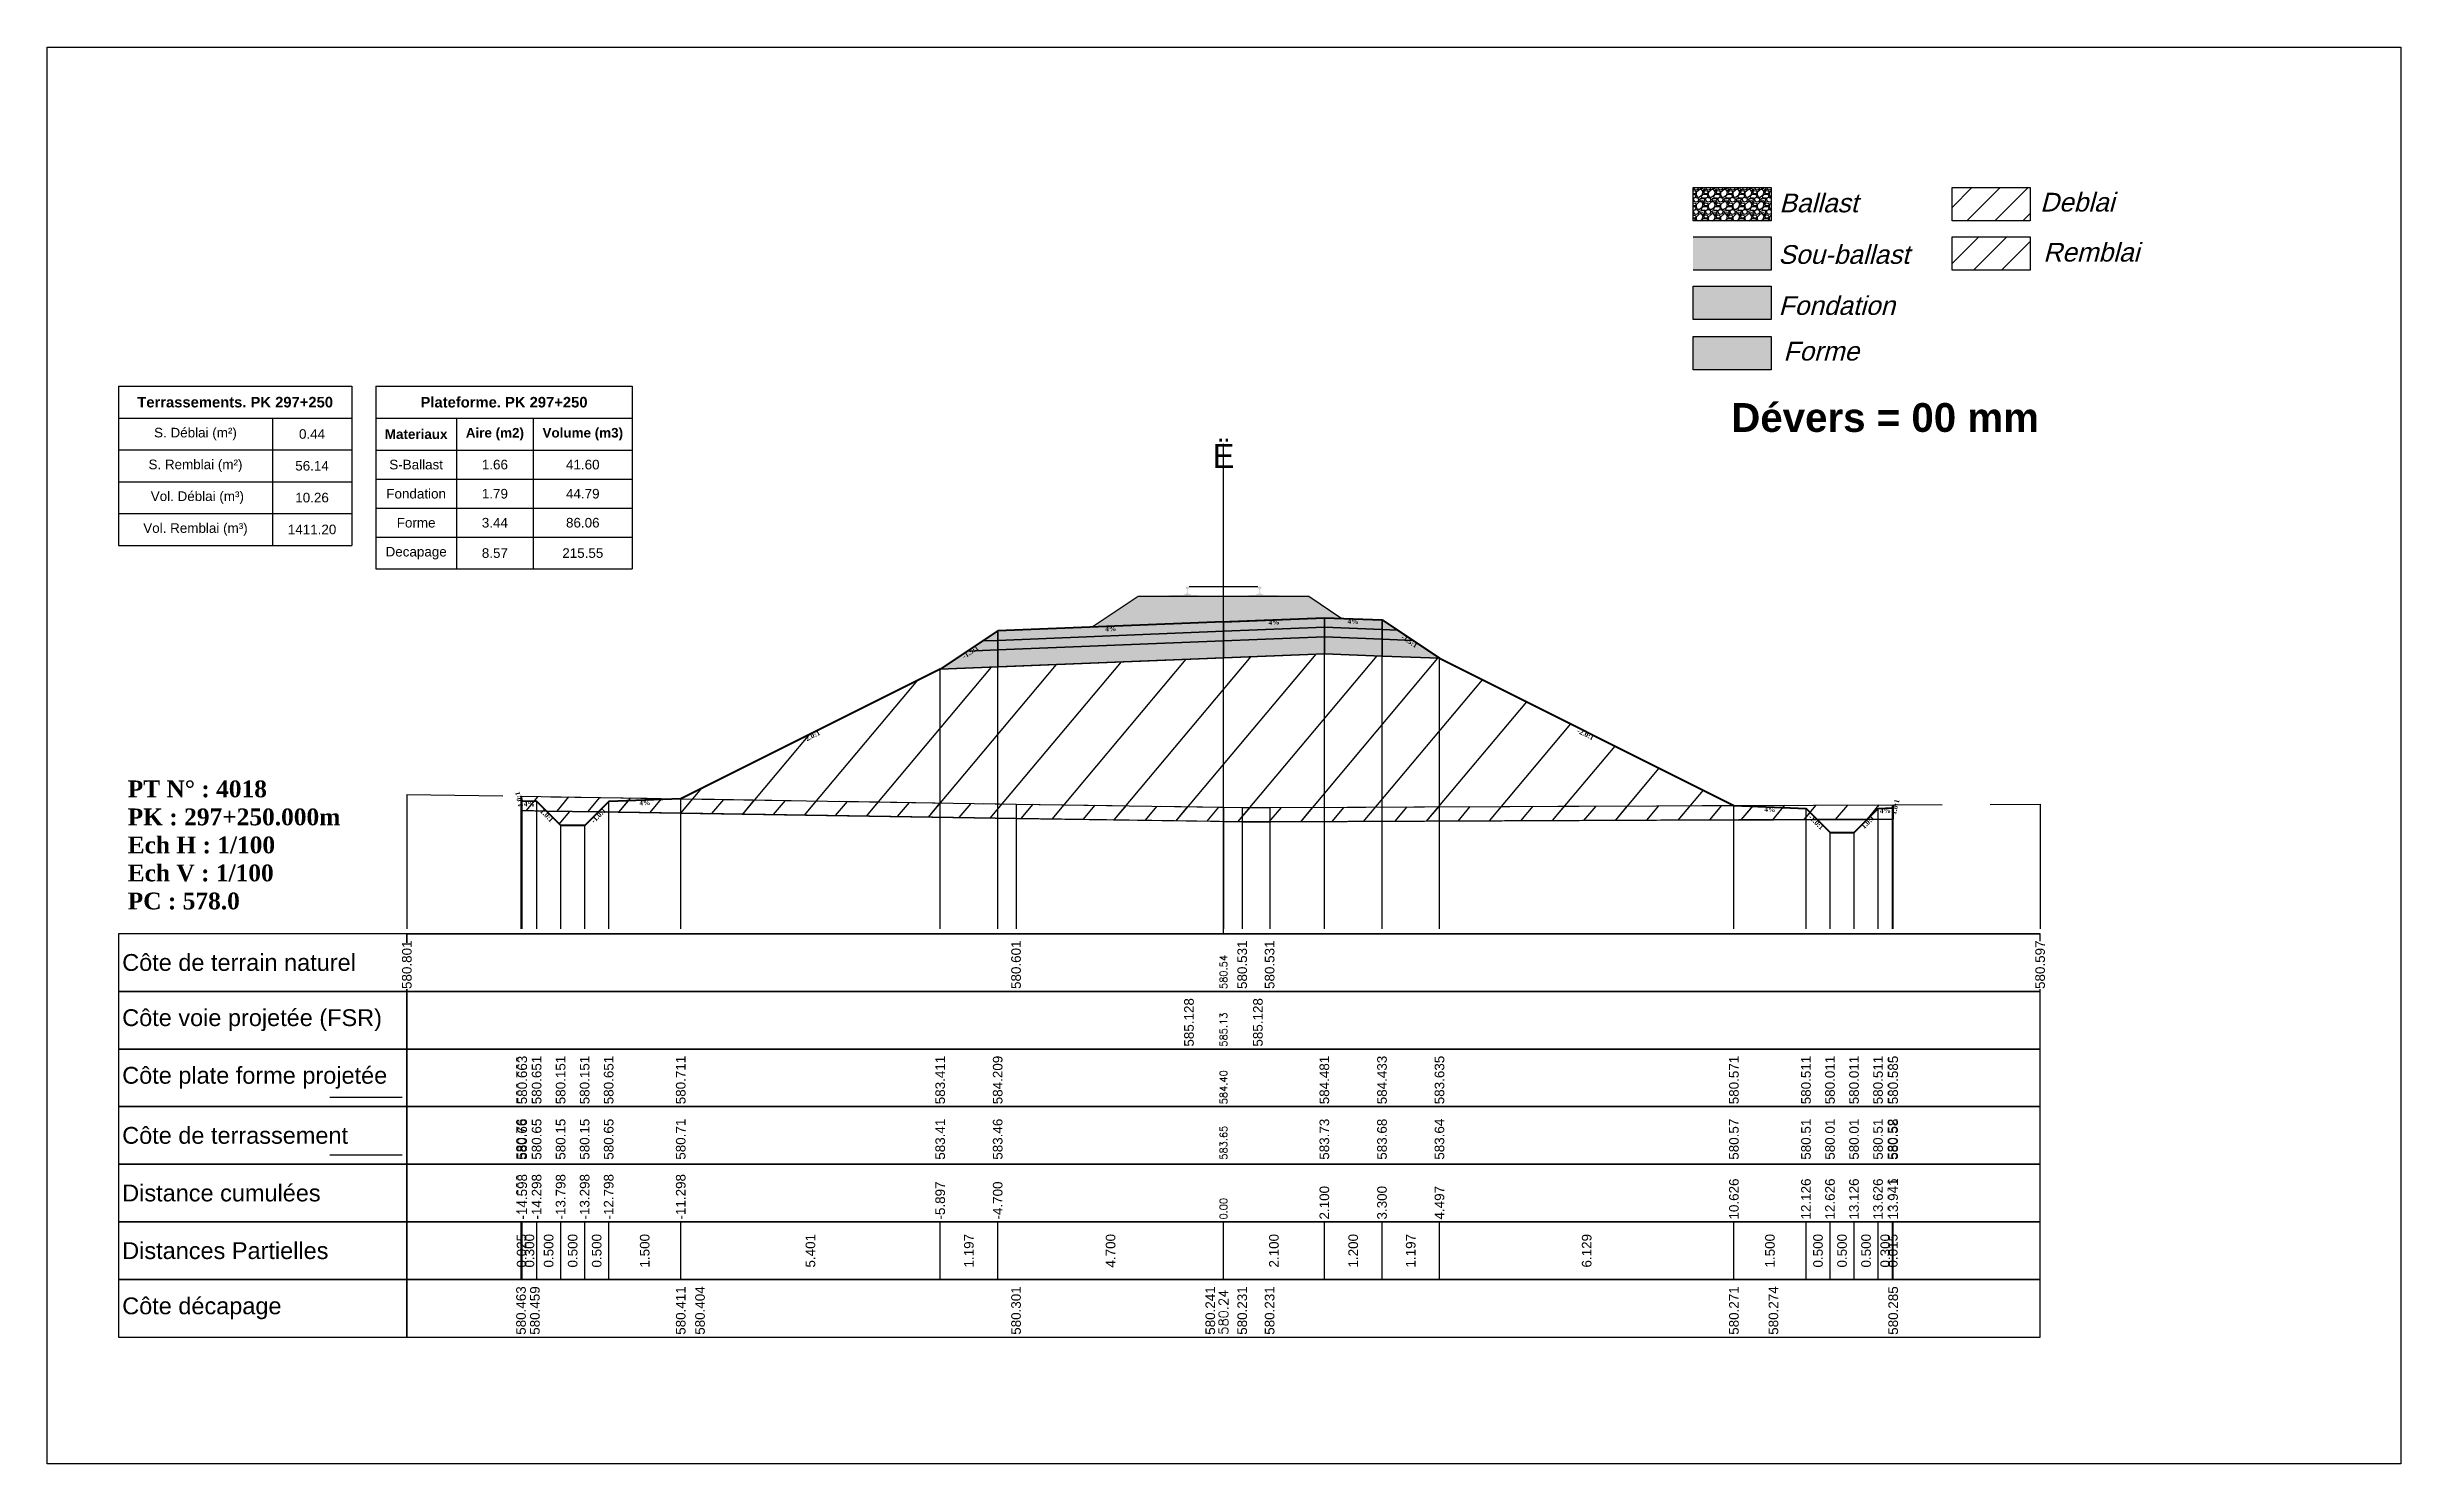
# Model space of a CAD drawing. Header units: millimetres. Extents: x 2762 to 3076, y 916 to 3305.
# Drawn here: x 3026.54 to 3075.54, y 1987.65 to 2017.15 of the extents above; entities that cross this region are included whole.
import ezdxf

# ---------------------------------------------------------------- set-up
doc = ezdxf.new("R2010")
doc.units = ezdxf.units.MM
doc.header["$LTSCALE"] = 2
doc.linetypes.add('CACHE', pattern=[9.525, 6.35, -3.175])
doc.linetypes.add('DASHED', pattern=[0.75, 0.5, -0.25])
for name, color, linetype in [('C-ANNO-TABL', 1, 'Continuous'), ('C-ANNO-TABL-TEXT', 150, 'Continuous'), ('C-ANNO-TABL-TITL', 150, 'Continuous'), ('C-ANNO-TABL-TTBL', 5, 'Continuous'), ('C-ROAD-CORR', 5, 'Continuous'), ('C-ROAD-SCTN', 7, 'Continuous')]:
    doc.layers.add(name, color=color, linetype=linetype)
doc.styles.add('ARIAL', font='arial.ttf')
doc.styles.add('C3D_Etiquette', font='romans.shx')
doc.styles.add('C3D_Profil_Travers', font='romans.shx')
doc.styles.get("Standard").update_dxf_attribs({"font": 'arial.ttf'})

msp = doc.modelspace()

# ---------------------------------------------------------------- texts
at = {"insert": (3061.599, 2009.733), "char_height": 0.6, "attachment_point": 1}
msp.add_mtext_dynamic_manual_height_columns('{\\fArial|b1|i0|c0|p34;Dévers = 00 mm}', width=8.82587, gutter_width=1.25, heights=[0], dxfattribs=at)
at = {"color": 7, "linetype": 'Continuous', "lineweight": -3}
for s, insert, char_height, attachment_point, style in [('{\\fWingdings|b0|i0|c2|p0;Ë}', (3051.03, 2008.384), 0.5, 8, 'C3D_Profil_Travers'), ('{\\fTimes New Roman|b1|i0|c0|p18;PT N° : 4018\\PPK : 297+250.000m\\PEch H : 1/100\\PEch V : 1/100\\PPC : 578.0}', (3028.218, 1999.184), 0.35, 7, 'C3D_Profil_Travers'), ('{\\fArial|b0|i0|c0|p34;Côte de terrain naturel}', (3028.104, 1998.084), 0.35, 4, 'C3D_Etiquette'), ('{\\fArial|b0|i0|c0|p34;Côte plate forme projetée}', (3028.104, 1995.684), 0.35, 4, 'C3D_Etiquette'), ('{\\fArial|b0|i0|c0|p34;Côte de terrassement}', (3028.104, 1994.484), 0.35, 4, 'C3D_Etiquette'), ('{\\fArial|b0|i0|c0|p34;Distance cumulées}', (3028.104, 1993.284), 0.35, 4, 'C3D_Etiquette'), ('{\\fArial|b0|i0|c0|p34;Distances Partielles}', (3028.104, 1992.084), 0.35, 4, 'C3D_Etiquette'), ('{\\fArial|b0|i0|c0|p34;Côte décapage}', (3028.104, 1990.884), 0.35, 4, 'C3D_Etiquette')]:
    msp.add_mtext(s, dxfattribs=dict(at, insert=insert, char_height=char_height, attachment_point=attachment_point, style=style))
at = {"color": 7, "linetype": 'Continuous', "lineweight": -3, "char_height": 0.1, "style": 'C3D_Etiquette'}
for s, insert, width, attachment_point, rotation in [('{\\fTimes New Roman|b1|i0|c0|p18;4%}', (3048.68, 2005.083), 0.42071, 2, 2.2906), ('{\\fTimes New Roman|b1|i0|c0|p18;4%}', (3052.08, 2005.219), 0.37094, 2, 2.2906), ('{\\fTimes New Roman|b1|i0|c0|p18;4%}', (3053.729, 2005.237), 0.42071, 2, 357.7094), ('{\\fTimes New Roman|b1|i0|c0|p18;-1.5:1}', (3045.733, 2004.591), 0.34598, 2, 33.6901), ('{\\fTimes New Roman|b1|i0|c0|p18;-1.5:1}', (3054.926, 2004.815), 0.34598, 2, 326.3099), ('{\\fTimes New Roman|b1|i0|c0|p18;-2.0:1}', (3042.434, 2002.841), 0.34598, 2, 26.5651), ('{\\fTimes New Roman|b1|i0|c0|p18;-2.0:1}', (3058.589, 2002.883), 0.34598, 2, 333.4349), ('{\\fTimes New Roman|b1|i0|c0|p18;1.0:1}', (3036.415, 2001.496), 0.29446, 8, 104.0362), ('{\\fTimes New Roman|b1|i0|c0|p18;4%}', (3036.582, 2001.437), 0.37094, 2, 357.7094), ('{\\fTimes New Roman|b1|i0|c0|p18;1.0:1}', (3036.979, 2001.182), 0.29001, 2, 315), ('{\\fTimes New Roman|b1|i0|c0|p18;-1.0:1}', (3037.984, 2001.182), 0.34598, 2, 45), ('{\\fTimes New Roman|b1|i0|c0|p18;4%}', (3038.982, 2001.461), 0.42071, 2, 2.2906), ('{\\fTimes New Roman|b1|i0|c0|p18;4%}', (3062.405, 2001.321), 0.42071, 2, 357.7094), ('{\\fTimes New Roman|b1|i0|c0|p18;4%}', (3064.806, 2001.297), 0.37094, 2, 2.2906), ('{\\fTimes New Roman|b1|i0|c0|p18;1.0:1}', (3064.967, 2001.337), 0.29446, 2, 75.9638), ('{\\fTimes New Roman|b1|i0|c0|p18;-1.0:1}', (3063.403, 2001.042), 0.34598, 2, 315), ('{\\fTimes New Roman|b1|i0|c0|p18;1.0:1}', (3064.408, 2001.042), 0.29001, 2, 45)]:
    msp.add_mtext(s, dxfattribs=dict(at, insert=insert, width=width, attachment_point=attachment_point, rotation=rotation))
at = {"color": 7, "linetype": 'Continuous', "lineweight": -3, "rotation": 90, "style": 'C3D_Profil_Travers'}
for s, insert, char_height, attachment_point in [('580.54', (3051.03, 1997.534), 0.15, 4), ('585.13', (3051.03, 1996.334), 0.15, 4), ('584.40', (3051.03, 1995.134), 0.15, 4), ('{\\fArial|b0|i0|c0|p34;580.76}', (3036.407, 1993.979), 0.2, 4), ('{\\fArial|b0|i0|c0|p34;580.66}', (3036.432, 1993.979), 0.2, 4), ('{\\fArial|b0|i0|c0|p34;580.65}', (3036.732, 1993.979), 0.2, 4), ('{\\fArial|b0|i0|c0|p34;580.15}', (3037.232, 1993.979), 0.2, 4), ('{\\fArial|b0|i0|c0|p34;580.15}', (3037.732, 1993.979), 0.2, 4), ('{\\fArial|b0|i0|c0|p34;580.65}', (3038.232, 1993.979), 0.2, 4), ('{\\fArial|b0|i0|c0|p34;580.71}', (3039.732, 1993.979), 0.2, 4), ('{\\fArial|b0|i0|c0|p34;583.41}', (3045.133, 1993.979), 0.2, 4), ('{\\fArial|b0|i0|c0|p34;583.46}', (3046.33, 1993.979), 0.2, 4), ('{\\fArial|b0|i0|c0|p34;583.73}', (3053.13, 1993.979), 0.2, 4), ('{\\fArial|b0|i0|c0|p34;583.68}', (3054.33, 1993.979), 0.2, 4), ('{\\fArial|b0|i0|c0|p34;583.64}', (3055.526, 1993.979), 0.2, 4), ('{\\fArial|b0|i0|c0|p34;580.57}', (3061.656, 1993.979), 0.2, 4), ('{\\fArial|b0|i0|c0|p34;580.51}', (3063.156, 1993.979), 0.2, 4), ('{\\fArial|b0|i0|c0|p34;580.01}', (3063.656, 1993.979), 0.2, 4), ('{\\fArial|b0|i0|c0|p34;580.01}', (3064.156, 1993.979), 0.2, 4), ('{\\fArial|b0|i0|c0|p34;580.51}', (3064.656, 1993.979), 0.2, 4), ('{\\fArial|b0|i0|c0|p34;580.52}', (3064.956, 1993.979), 0.2, 4), ('{\\fArial|b0|i0|c0|p34;580.58}', (3064.971, 1993.979), 0.2, 4), ('583.65', (3051.03, 1993.979), 0.15, 4), ('0.00', (3051.03, 1992.734), 0.15, 4), ('{\\fArial|b0|i0|c0|p34;0.025}', (3036.419, 1992.084), 0.2, 5), ('{\\fArial|b0|i0|c0|p34;0.300}', (3036.582, 1992.084), 0.2, 5), ('{\\fArial|b0|i0|c0|p34;0.500}', (3036.982, 1992.084), 0.2, 5), ('{\\fArial|b0|i0|c0|p34;0.500}', (3037.482, 1992.084), 0.2, 5), ('{\\fArial|b0|i0|c0|p34;0.500}', (3037.982, 1992.084), 0.2, 5), ('{\\fArial|b0|i0|c0|p34;1.500}', (3038.982, 1992.084), 0.2, 5), ('{\\fArial|b0|i0|c0|p34;5.401}', (3042.432, 1992.084), 0.2, 5), ('{\\fArial|b0|i0|c0|p34;1.197}', (3045.731, 1992.084), 0.2, 5), ('{\\fArial|b0|i0|c0|p34;4.700}', (3048.68, 1992.084), 0.2, 5), ('{\\fArial|b0|i0|c0|p34;2.100}', (3052.08, 1992.084), 0.2, 5), ('{\\fArial|b0|i0|c0|p34;1.200}', (3053.73, 1992.084), 0.2, 5), ('{\\fArial|b0|i0|c0|p34;1.197}', (3054.928, 1992.084), 0.2, 5), ('{\\fArial|b0|i0|c0|p34;6.129}', (3058.591, 1992.084), 0.2, 5), ('{\\fArial|b0|i0|c0|p34;1.500}', (3062.406, 1992.084), 0.2, 5), ('{\\fArial|b0|i0|c0|p34;0.500}', (3063.406, 1992.084), 0.2, 5), ('{\\fArial|b0|i0|c0|p34;0.500}', (3063.906, 1992.084), 0.2, 5), ('{\\fArial|b0|i0|c0|p34;0.500}', (3064.406, 1992.084), 0.2, 5), ('{\\fArial|b0|i0|c0|p34;0.300}', (3064.806, 1992.084), 0.2, 5), ('{\\fArial|b0|i0|c0|p34;0.015}', (3064.963, 1992.084), 0.2, 5)]:
    msp.add_mtext(s, dxfattribs=dict(at, insert=insert, char_height=char_height, attachment_point=attachment_point))
at = {"color": 7, "linetype": 'Continuous', "lineweight": -3, "insert": (3028.104, 1996.884), "char_height": 0.35, "attachment_point": 4}
msp.add_mtext('{\\fArial|b0|i0|c0|p34;Côte voie projetée (FSR)}', dxfattribs=at)
at = {"layer": 'C-ANNO-TABL-TEXT', "color": 7, "style": 'ARIAL', "oblique": 15}
for s, p in [('Ballast', (3062.599, 2013.705)), ('Deblai', (3068.029, 2013.721)), ('Sou-ballast', (3062.579, 2012.632)), ('Remblai', (3068.093, 2012.679)), ('Fondation', (3062.584, 2011.569)), ('Forme', (3062.684, 2010.619))]:
    msp.add_text(s, height=0.39, dxfattribs=at).set_placement(p)
at = {"layer": 'C-ANNO-TABL-TEXT', "color": 7, "linetype": 'Continuous', "lineweight": -3, "char_height": 0.2, "attachment_point": 5, "style": 'ARIAL'}
for s, insert in [('{\\fArial|b0|i0|c0|p34;\\C7;0.44}', (3032.056, 2009.088)), ('{\\fArial|b0|i0|c0|p34;\\C7;56.14}', (3032.056, 2008.426)), ('{\\fArial|b0|i0|c0|p34;\\C7;S-Ballast}', (3034.223, 2008.451)), ('{\\fArial|b0|i0|c0|p34;\\C7;1.66}', (3035.862, 2008.451)), ('{\\C18;\\c0;41.60}', (3037.692, 2008.451)), ('{\\fArial|b0|i0|c0|p34;\\C7;10.26}', (3032.056, 2007.764)), ('{\\fArial|b0|i0|c0|p34;\\C7;Fondation}', (3034.223, 2007.845)), ('{\\fArial|b0|i0|c0|p34;\\C7;1.79}', (3035.862, 2007.845)), ('{\\C18;\\c0;44.79}', (3037.692, 2007.845)), ('{\\fArial|b0|i0|c0|p34;\\C7;1411.20}', (3032.056, 2007.101)), ('{\\fArial|b0|i0|c0|p34;\\C7;Forme}', (3034.223, 2007.241)), ('{\\fArial|b0|i0|c0|p34;\\C7;3.44}', (3035.862, 2007.241)), ('{\\C18;\\c0;86.06}', (3037.692, 2007.241)), ('{\\fArial|b0|i0|c0|p34;\\C7;Decapage}', (3034.223, 2006.609)), ('{\\fArial|b0|i0|c0|p34;\\C7;8.57}', (3035.862, 2006.609)), ('{\\C18;\\c0;215.55}', (3037.692, 2006.609))]:
    msp.add_mtext(s, dxfattribs=dict(at, insert=insert))
at = {"layer": 'C-ANNO-TABL-TITL', "color": 7, "linetype": 'Continuous', "lineweight": -3, "attachment_point": 5, "style": 'ARIAL'}
for s, insert, char_height in [('{\\fArial|b1|i0|c0|p34;\\C7;Terrassements. PK 297+250}', (3030.455, 2009.751), 0.22), ('{\\fArial|b1|i0|c0|p34;\\C18;\\c0;Plateforme. PK 297+250}', (3036.052, 2009.75), 0.22), ('{\\fArial|b0|i0|c0|p34;\\C7;S. Déblai (m²) }', (3029.629, 2009.088), 0.2), ('{\\fArial|b1|i0|c0|p34;\\C7;Materiaux   }', (3034.223, 2009.085), 0.2), ('{\\fArial|b1|i0|c0|p34;\\C7;Aire (m2)}', (3035.862, 2009.085), 0.2), ('{\\fArial|b1|i0|c0|p34;\\C7;Volume (m3)}', (3037.692, 2009.085), 0.2), ('{\\fArial|b0|i0|c0|p34;\\C7;S. Remblai (m²) }', (3029.629, 2008.426), 0.2), ('{\\fArial|b0|i0|c0|p34;\\C7; Vol. Déblai (m³) }', (3029.629, 2007.764), 0.2), ('{\\fArial|b0|i0|c0|p34;\\C7;Vol. Remblai (m³)}', (3029.629, 2007.101), 0.2)]:
    msp.add_mtext(s, dxfattribs=dict(at, insert=insert, char_height=char_height))

# ---------------------------------------------------------------- hatches: boundary and pattern name
h = msp.add_hatch(color=11)
h.dxf.hatch_style = 1
h.paths.add_polyline_path([(3062.431, 2013.191), (3060.805, 2013.191), (3060.805, 2012.499), (3062.431, 2012.499)])
h = msp.add_hatch(color=30)
h.dxf.hatch_style = 1
h.paths.add_polyline_path([(3062.431, 2012.164), (3060.805, 2012.164), (3060.805, 2011.472), (3062.431, 2011.472)])
h = msp.add_hatch(color=83)
h.dxf.hatch_style = 1
h.paths.add_polyline_path([(3062.431, 2011.118), (3060.805, 2011.118), (3060.805, 2010.426), (3062.431, 2010.426)])
at = {"linetype": 'Continuous', "lineweight": -3}
h = msp.add_hatch(dxfattribs=at)
h.set_pattern_fill('GRAVEL', color=252, scale=0.009, style=0)
h.set_pattern_definition([(228.0128, (3048.461781, 2005.300422), (-1.8288, -2.0574), [0.030755, -3.0447435]), (184.96974, (3048.441207, 2005.277562), (2.743199999, 0.228600013), [0.0527764, -5.2248644]), (132.51045, (3048.388629, 2005.27299), (2.286, -2.5146), [0.0372133, -3.684125]), (267.2737, (3048.299475, 2005.21584), (0.2286, 4.572), [0.0480604, -4.7579794]), (292.83365, (3048.297189, 2005.167834), (-1.143, 2.7432), [0.047127, -4.6655827]), (357.2737, (3048.315477, 2005.1244), (-4.572, 0.2286), [0.0480604, -4.7579794]), (37.69424, (3048.363483, 2005.122114), (-2.9718, -2.286), [0.0635574, -6.2921804]), (72.25533, (3048.413775, 2005.160976), (1.6002, 5.0292), [0.0600048, -5.940473]), (121.42957, (3048.432063, 2005.218126), (-1.8288, 2.9718), [0.048223, -4.774099]), (175.23636, (3048.406917, 2005.259274), (2.5146, -0.2286), [0.055054, -2.697654]), (222.39744, (3048.352053, 2005.263846), (-2.7432, -2.5146), [0.071197, -7.0485095]), (138.81407, (3048.52579, 2005.213554), (-1.6002, 1.3716), [0.0243004, -2.405751]), (171.46923, (3048.507501, 2005.229556), (2.9718, -0.4572), [0.0462314, -4.5769175]), (225, (3048.46178, 2005.23641), (-3e-17, -0.2286), [0.032329, -0.29096]), (203.1986, (3048.44578, 2005.263846), (1.143, 0.4572), [0.01741, -1.723556]), (291.8014, (3048.429777, 2005.25699), (-0.2286, 0.6858), [0.024621, -1.206428]), (30.9638, (3048.43892, 2005.234128), (0.6858, 0.4572), [0.039989, -1.292967]), (161.565, (3048.47321, 2005.2547), (0.4572, -0.2286), [0.028916, -0.693981]), (16.38954, (3048.297189, 2005.256988), (2.286, 0.6858), [0.040508, -4.0102944]), (70.34618, (3048.336051, 2005.268418), (-0.9144, -2.5146), [0.033984, -3.3643994]), (293.1986, (3048.47321, 2005.300422), (-0.4572, 1.143), [0.034819, -1.7061465]), (343.61046, (3048.486927, 2005.268418), (-2.286, 0.6858), [0.040508, -4.0102944]), (339.44395, (3048.29719, 2005.115256), (-1.143, 0.4572), [0.039063, -1.914096]), (294.77514, (3048.333765, 2005.10154), (-1.143, 2.5146), [0.0327305, -3.2403234]), (66.8014, (3048.475497, 2005.071822), (0.4572, 1.143), [0.034819, -1.7061465]), (17.35402, (3048.489213, 2005.103826), (-2.9718, -0.9144), [0.0383204, -3.793714]), (69.44395, (3048.363483, 2005.071822), (-0.4572, -1.143), [0.0195316, -1.933628]), (101.3099, (3048.46178, 2005.07182), (-0.2286, 0.9144), [0.011656, -1.1539795]), (165.9638, (3048.459495, 2005.08325), (0.6858, -0.2286), [0.047127, -0.895415]), (186.009, (3048.413775, 2005.094682), (2.286, 0.2286), [0.043674, -4.323723]), (303.69, (3048.43892, 2005.213554), (-0.2286, 0.4572), [0.032969, -0.79126]), (353.15723, (3048.457209, 2005.186122), (3.8862, -0.4572), [0.05756, -5.698441]), (60.9454, (3048.51436, 2005.179264), (-0.9144, -1.6002), [0.023536, -2.330045]), (90, (3048.5258, 2005.19984), (-0.2286, 0.2286), [0.013716, -0.214884]), (120.25644, (3048.409203, 2005.10154), (0.9144, -1.6002), [0.031758, -3.1440547]), (48.0128, (3048.393201, 2005.128972), (1.8288, 2.0574), [0.06151, -3.0139886]), (0, (3048.43435, 2005.1747), (0.2286, 0.2286), [0.059436, -0.169164]), (325.30485, (3048.493785, 2005.174692), (2.286, -1.6002), [0.036145, -3.5783385]), (254.0546, (3048.523503, 2005.154118), (-0.2286, -0.9144), [0.033285, -1.6309485]), (207.64598, (3048.514359, 2005.122114), (-4.3434, -2.286), [0.054193, -5.365122]), (175.42608, (3048.466353, 2005.096968), (-2.9718, 0.2286), [0.0573327, -5.675926])])
h.paths.add_polyline_path([(3048.297, 2005.072), (3049.255, 2005.71), (3052.805, 2005.71), (3053.494, 2005.251), (3053.13, 2005.265)])
msp.add_hatch(color=254, dxfattribs=at).paths.add_polyline_path([(3049.812, 2005.529), (3049.812, 2005.714), (3049.927, 2005.735), (3050.275, 2005.735), (3050.275, 2005.74), (3050.201, 2005.74), (3050.201, 2005.75), (3050.202, 2005.751), (3050.204, 2005.752), (3050.205, 2005.752), (3050.225, 2005.754), (3050.228, 2005.754), (3050.231, 2005.755), (3050.259, 2005.766), (3050.262, 2005.767), (3050.263, 2005.768), (3050.264, 2005.77), (3050.265, 2005.774), (3050.266, 2005.781), (3050.267, 2005.79), (3050.268, 2005.801), (3050.268, 2005.824), (3050.267, 2005.84), (3050.267, 2005.847), (3050.266, 2005.853), (3050.265, 2005.857), (3050.265, 2005.859), (3050.264, 2005.862), (3050.263, 2005.864), (3050.262, 2005.866), (3050.261, 2005.867), (3050.26, 2005.868), (3050.244, 2005.873), (3050.242, 2005.875), (3050.241, 2005.876), (3050.24, 2005.877), (3050.24, 2005.88), (3050.24, 2005.898), (3050.241, 2005.902), (3050.242, 2005.905), (3050.244, 2005.907), (3050.246, 2005.908), (3050.249, 2005.91), (3050.25, 2005.91), (3050.254, 2005.911), (3050.258, 2005.911), (3050.261, 2005.912), (3050.265, 2005.912), (3050.27, 2005.912), (3050.273, 2005.912), (3050.276, 2005.912), (3050.28, 2005.912), (3050.283, 2005.912), (3050.287, 2005.912), (3050.292, 2005.912), (3050.295, 2005.911), (3050.299, 2005.911), (3050.303, 2005.91), (3050.304, 2005.91), (3050.306, 2005.908), (3050.309, 2005.907), (3050.311, 2005.905), (3050.312, 2005.902), (3050.312, 2005.898), (3050.312, 2005.88), (3050.312, 2005.877), (3050.312, 2005.876), (3050.311, 2005.875), (3050.309, 2005.873), (3050.293, 2005.868), (3050.292, 2005.867), (3050.29, 2005.866), (3050.289, 2005.864), (3050.289, 2005.862), (3050.288, 2005.859), (3050.287, 2005.857), (3050.287, 2005.853), (3050.286, 2005.847), (3050.285, 2005.84), (3050.285, 2005.824), (3050.285, 2005.801), (3050.286, 2005.79), (3050.287, 2005.781), (3050.288, 2005.774), (3050.289, 2005.77), (3050.29, 2005.768), (3050.291, 2005.767), (3050.293, 2005.766), (3050.322, 2005.755), (3050.325, 2005.754), (3050.328, 2005.754), (3050.348, 2005.752), (3050.349, 2005.752), (3050.35, 2005.751), (3050.351, 2005.75), (3050.351, 2005.74), (3050.277, 2005.74), (3050.277, 2005.735), (3050.481, 2005.735), (3050.613, 2005.704), (3051.447, 2005.704), (3051.578, 2005.735), (3051.782, 2005.735), (3051.782, 2005.74), (3051.708, 2005.74), (3051.708, 2005.75), (3051.709, 2005.751), (3051.711, 2005.752), (3051.712, 2005.752), (3051.732, 2005.754), (3051.735, 2005.754), (3051.738, 2005.755), (3051.766, 2005.766), (3051.769, 2005.767), (3051.77, 2005.768), (3051.771, 2005.77), (3051.772, 2005.774), (3051.773, 2005.781), (3051.774, 2005.79), (3051.775, 2005.801), (3051.775, 2005.824), (3051.774, 2005.84), (3051.774, 2005.847), (3051.773, 2005.853), (3051.772, 2005.857), (3051.772, 2005.859), (3051.771, 2005.862), (3051.77, 2005.864), (3051.769, 2005.866), (3051.768, 2005.867), (3051.767, 2005.868), (3051.751, 2005.873), (3051.749, 2005.875), (3051.748, 2005.876), (3051.747, 2005.877), (3051.747, 2005.88), (3051.747, 2005.898), (3051.748, 2005.902), (3051.749, 2005.905), (3051.751, 2005.907), (3051.753, 2005.908), (3051.756, 2005.91), (3051.757, 2005.91), (3051.761, 2005.911), (3051.765, 2005.911), (3051.768, 2005.912), (3051.772, 2005.912), (3051.777, 2005.912), (3051.78, 2005.912), (3051.783, 2005.912), (3051.787, 2005.912), (3051.79, 2005.912), (3051.794, 2005.912), (3051.799, 2005.912), (3051.802, 2005.911), (3051.806, 2005.911), (3051.81, 2005.91), (3051.811, 2005.91), (3051.813, 2005.908), (3051.816, 2005.907), (3051.818, 2005.905), (3051.819, 2005.902), (3051.819, 2005.898), (3051.819, 2005.88), (3051.819, 2005.877), (3051.819, 2005.876), (3051.818, 2005.875), (3051.816, 2005.873), (3051.8, 2005.868), (3051.799, 2005.867), (3051.797, 2005.866), (3051.796, 2005.864), (3051.796, 2005.862), (3051.795, 2005.859), (3051.794, 2005.857), (3051.794, 2005.853), (3051.793, 2005.847), (3051.792, 2005.84), (3051.792, 2005.824), (3051.792, 2005.801), (3051.793, 2005.79), (3051.794, 2005.781), (3051.795, 2005.774), (3051.796, 2005.77), (3051.797, 2005.768), (3051.798, 2005.767), (3051.8, 2005.766), (3051.829, 2005.755), (3051.832, 2005.754), (3051.835, 2005.754), (3051.855, 2005.752), (3051.856, 2005.752), (3051.857, 2005.751), (3051.858, 2005.75), (3051.858, 2005.74), (3051.784, 2005.74), (3051.784, 2005.735), (3052.132, 2005.735), (3052.247, 2005.714), (3052.247, 2005.529)])
h = msp.add_hatch(color=11, dxfattribs=at)
h.paths.add_polyline_path([(3054.33, 2005.017), (3054.33, 2005.217), (3054.649, 2005.004)])
h.paths.add_polyline_path([(3053.13, 2005.065), (3053.13, 2005.265), (3054.33, 2005.217), (3054.33, 2005.017)])
h.paths.add_polyline_path([(3051.03, 2004.981), (3051.03, 2005.181), (3053.13, 2005.265), (3053.13, 2005.065)])
h.paths.add_polyline_path([(3046.33, 2004.793), (3046.33, 2004.993), (3051.03, 2005.181), (3051.03, 2004.981)])
h.paths.add_polyline_path([(3046.01, 2004.78), (3046.33, 2004.993), (3046.33, 2004.793)])
h = msp.add_hatch(color=83, dxfattribs=at)
h.paths.add_polyline_path([(3054.33, 2004.467), (3054.33, 2004.817), (3054.968, 2004.792), (3055.526, 2004.419)])
h.paths.add_polyline_path([(3053.13, 2004.515), (3053.13, 2004.865), (3054.33, 2004.817), (3054.33, 2004.467)])
h.paths.add_polyline_path([(3051.03, 2004.431), (3051.03, 2004.781), (3053.13, 2004.865), (3053.13, 2004.515)])
h.paths.add_polyline_path([(3046.33, 2004.243), (3046.33, 2004.593), (3051.03, 2004.781), (3051.03, 2004.431)])
h.paths.add_polyline_path([(3045.133, 2004.195), (3045.691, 2004.568), (3046.33, 2004.593), (3046.33, 2004.243)])
h = msp.add_hatch(color=30, dxfattribs=at)
h.paths.add_polyline_path([(3054.33, 2004.817), (3054.33, 2005.017), (3054.649, 2005.004), (3054.968, 2004.792)])
h.paths.add_polyline_path([(3053.13, 2004.865), (3053.13, 2005.065), (3054.33, 2005.017), (3054.33, 2004.817)])
h.paths.add_polyline_path([(3051.03, 2004.781), (3051.03, 2004.981), (3053.13, 2005.065), (3053.13, 2004.865)])
h.paths.add_polyline_path([(3046.33, 2004.593), (3046.33, 2004.793), (3051.03, 2004.981), (3051.03, 2004.781)])
h.paths.add_polyline_path([(3045.691, 2004.568), (3046.01, 2004.78), (3046.33, 2004.793), (3046.33, 2004.593)])
h = msp.add_hatch(dxfattribs=at)
h.set_pattern_fill('_U', color=3, angle=50, style=0, pattern_type=0)
h.set_pattern_definition([(50, (3064.4271, 2001.0662), (-0.766044, 0.642788), [])])
h.paths.add_polyline_path([(3064.427, 2001.066), (3064.656, 2001.295), (3064.956, 2001.307), (3064.971, 2001.368), (3064.971, 2001.068)])
h.paths.add_polyline_path([(3038.019, 2001.222), (3038.232, 2001.435), (3039.732, 2001.495), (3045.133, 2004.195), (3053.13, 2004.515), (3055.526, 2004.419), (3061.656, 2001.355), (3063.156, 2001.295), (3063.388, 2001.062), (3051.991, 2001.014), (3051.42, 2001.015), (3046.712, 2001.084)])
h.paths.add_polyline_path([(3036.407, 2001.247), (3036.407, 2001.547), (3036.432, 2001.447), (3036.732, 2001.435), (3036.927, 2001.239)])
h = msp.add_hatch(dxfattribs=at)
h.set_pattern_fill('_U', color=150, scale=0.5, angle=50, style=0, pattern_type=0)
h.set_pattern_definition([(50, (3064.4271, 2001.06623), (-0.383022, 0.321394), [])])
h.paths.add_polyline_path([(3064.427, 2001.066), (3064.656, 2001.295), (3064.956, 2001.307), (3064.971, 2001.368), (3064.971, 2001.068)])
h.paths.add_polyline_path([(3061.656, 2001.355), (3064.971, 2001.368), (3064.956, 2001.307), (3064.656, 2001.295), (3064.427, 2001.066), (3063.388, 2001.062), (3063.156, 2001.295)])
h.paths.add_polyline_path([(3038.019, 2001.222), (3038.232, 2001.435), (3039.732, 2001.495), (3046.712, 2001.384), (3051.42, 2001.315), (3051.991, 2001.314), (3061.656, 2001.355), (3063.156, 2001.295), (3063.388, 2001.062), (3051.991, 2001.014), (3051.42, 2001.015), (3046.712, 2001.084)])
h.paths.add_polyline_path([(3036.407, 2001.547), (3039.732, 2001.495), (3038.232, 2001.435), (3038.019, 2001.222), (3036.927, 2001.239), (3036.732, 2001.435), (3036.432, 2001.447)])
h.paths.add_polyline_path([(3036.407, 2001.247), (3036.407, 2001.547), (3036.432, 2001.447), (3036.732, 2001.435), (3036.927, 2001.239)])
h = msp.add_hatch(dxfattribs=at)
h.set_pattern_fill('_U', color=1, angle=50, style=0, pattern_type=0)
h.set_pattern_definition([(50, (3063.3883, 2001.0619), (-0.766044, 0.642788), [])])
h.paths.add_polyline_path([(3063.388, 2001.062), (3064.427, 2001.066), (3064.156, 2000.795), (3063.656, 2000.795)])
h.paths.add_polyline_path([(3036.927, 2001.239), (3038.019, 2001.222), (3037.732, 2000.935), (3037.232, 2000.935)])

# ---------------------------------------------------------------- linework, layer by layer
for p, q in [((3060.805, 2014.219), (3062.431, 2014.219)), ((3060.805, 2014.219), (3062.431, 2014.219)), ((3060.805, 2013.527), (3060.805, 2014.219)), ((3062.431, 2014.219), (3062.431, 2013.527)), ((3062.431, 2014.219), (3062.431, 2013.527)), ((3066.198, 2014.219), (3067.824, 2014.219)), ((3066.198, 2013.527), (3066.198, 2014.219)), ((3067.824, 2014.219), (3067.824, 2013.527)), ((3062.431, 2013.527), (3060.805, 2013.527)), ((3062.431, 2013.527), (3060.805, 2013.527)), ((3067.824, 2013.527), (3066.198, 2013.527)), ((3060.805, 2013.191), (3062.431, 2013.191)), ((3062.431, 2013.191), (3062.431, 2012.499)), ((3066.198, 2013.191), (3067.824, 2013.191)), ((3066.198, 2012.499), (3066.198, 2013.191)), ((3067.824, 2013.191), (3067.824, 2012.499)), ((3062.431, 2012.499), (3060.805, 2012.499)), ((3067.824, 2012.499), (3066.198, 2012.499)), ((3060.805, 2012.164), (3062.431, 2012.164)), ((3060.805, 2011.472), (3060.805, 2012.164)), ((3062.431, 2012.164), (3062.431, 2011.472)), ((3062.431, 2011.472), (3060.805, 2011.472)), ((3060.805, 2011.118), (3062.431, 2011.118)), ((3060.805, 2010.426), (3060.805, 2011.118)), ((3062.431, 2011.118), (3062.431, 2010.426)), ((3062.431, 2010.426), (3060.805, 2010.426))]:
    msp.add_line(p, q)
at = {"linetype": 'Continuous'}
for p, q in [((3060.808, 2014.172), (3060.805, 2014.173)), ((3060.805, 2014.17), (3060.808, 2014.172)), ((3060.845, 2014.144), (3060.805, 2014.15)), ((3060.805, 2014.104), (3060.855, 2014.098)), ((3060.805, 2014.083), (3060.831, 2014.083)), ((3060.857, 2014.019), (3060.805, 2013.992)), ((3060.808, 2013.918), (3060.805, 2013.919)), ((3060.805, 2013.916), (3060.808, 2013.918)), ((3060.809, 2013.969), (3060.824, 2013.934)), ((3060.81, 2013.969), (3060.826, 2014.005)), ((3060.811, 2014.219), (3060.824, 2014.188)), ((3060.823, 2014.188), (3060.866, 2014.175)), ((3060.823, 2013.934), (3060.866, 2013.921)), ((3060.826, 2014.005), (3060.867, 2014.018)), ((3060.83, 2014.086), (3060.864, 2014.063)), ((3060.868, 2014.128), (3060.847, 2014.145)), ((3060.854, 2014.088), (3060.867, 2014.111)), ((3060.864, 2014.061), (3060.854, 2014.025)), ((3060.866, 2014.175), (3060.91, 2014.188)), ((3060.866, 2014.016), (3060.907, 2014.001)), ((3060.866, 2013.921), (3060.91, 2013.934)), ((3060.869, 2014.129), (3060.867, 2014.076)), ((3060.867, 2014.111), (3060.867, 2014.127)), ((3060.867, 2014.076), (3060.887, 2014.028)), ((3060.934, 2014.175), (3060.875, 2014.122)), ((3060.934, 2013.921), (3060.875, 2013.868)), ((3060.887, 2014.025), (3060.94, 2014.022)), ((3060.906, 2014.003), (3060.921, 2013.97)), ((3060.91, 2014.187), (3060.921, 2014.219)), ((3060.91, 2013.933), (3060.923, 2013.969)), ((3060.987, 2014.175), (3060.926, 2014.18)), ((3060.987, 2013.921), (3060.926, 2013.926)), ((3060.967, 2013.939), (3060.939, 2013.969)), ((3060.94, 2014.025), (3060.996, 2014.068)), ((3060.94, 2013.969), (3060.948, 2013.989)), ((3060.967, 2014.193), (3060.943, 2014.219)), ((3060.996, 2013.989), (3060.948, 2013.984)), ((3061.01, 2014.199), (3060.952, 2014.194)), ((3061.01, 2013.945), (3060.952, 2013.94)), ((3060.974, 2014.033), (3061.019, 2014.083)), ((3060.993, 2014.003), (3060.975, 2014.034)), ((3061.014, 2014.131), (3060.986, 2014.176)), ((3061.014, 2013.877), (3060.986, 2013.922)), ((3061.055, 2013.999), (3060.991, 2014.004)), ((3060.996, 2014.068), (3061.016, 2014.132)), ((3061.047, 2013.982), (3060.996, 2013.994)), ((3061.013, 2014.175), (3061.023, 2014.15)), ((3061.013, 2013.921), (3061.023, 2013.896)), ((3061.032, 2014.183), (3061.014, 2014.176)), ((3061.032, 2013.929), (3061.014, 2013.922)), ((3061.019, 2014.083), (3061.085, 2014.083)), ((3061.024, 2014.149), (3061.062, 2014.172)), ((3061.049, 2014.152), (3061.024, 2014.127)), ((3061.024, 2014.127), (3061.044, 2014.096)), ((3061.024, 2013.895), (3061.062, 2013.918)), ((3061.044, 2014.219), (3061.026, 2014.198)), ((3061.044, 2014.219), (3061.026, 2014.198)), ((3061.049, 2013.97), (3061.026, 2013.944)), ((3061.062, 2014.172), (3061.031, 2014.182)), ((3061.062, 2013.918), (3061.031, 2013.928)), ((3061.045, 2014.106), (3061.109, 2014.098)), ((3061.049, 2013.969), (3061.047, 2013.982)), ((3061.099, 2014.144), (3061.049, 2014.151)), ((3061.099, 2014.144), (3061.049, 2014.151)), ((3061.111, 2014.019), (3061.058, 2013.991)), ((3061.063, 2013.969), (3061.078, 2013.934)), ((3061.064, 2013.969), (3061.08, 2014.005)), ((3061.065, 2014.219), (3061.078, 2014.188)), ((3061.065, 2014.219), (3061.078, 2014.188)), ((3061.077, 2014.188), (3061.12, 2014.175)), ((3061.077, 2014.188), (3061.12, 2014.175)), ((3061.077, 2013.934), (3061.12, 2013.921)), ((3061.08, 2014.005), (3061.121, 2014.018)), ((3061.084, 2014.086), (3061.118, 2014.063)), ((3061.122, 2014.128), (3061.101, 2014.145)), ((3061.122, 2014.128), (3061.101, 2014.145)), ((3061.108, 2014.088), (3061.121, 2014.111)), ((3061.118, 2014.061), (3061.108, 2014.025)), ((3061.12, 2014.175), (3061.164, 2014.188)), ((3061.12, 2014.175), (3061.164, 2014.188)), ((3061.12, 2014.016), (3061.161, 2014.001)), ((3061.12, 2013.921), (3061.164, 2013.934)), ((3061.123, 2014.129), (3061.121, 2014.076)), ((3061.123, 2014.129), (3061.121, 2014.076)), ((3061.121, 2014.111), (3061.121, 2014.127)), ((3061.121, 2014.111), (3061.121, 2014.127)), ((3061.121, 2014.076), (3061.141, 2014.028)), ((3061.188, 2014.175), (3061.129, 2014.122)), ((3061.188, 2014.175), (3061.129, 2014.122)), ((3061.188, 2013.921), (3061.129, 2013.868)), ((3061.141, 2014.025), (3061.194, 2014.022)), ((3061.16, 2014.003), (3061.175, 2013.97)), ((3061.164, 2014.187), (3061.175, 2014.219)), ((3061.164, 2014.187), (3061.175, 2014.219)), ((3061.164, 2013.933), (3061.177, 2013.969)), ((3061.241, 2014.175), (3061.18, 2014.18)), ((3061.241, 2014.175), (3061.18, 2014.18)), ((3061.241, 2013.921), (3061.18, 2013.926)), ((3061.221, 2013.939), (3061.193, 2013.969)), ((3061.194, 2014.025), (3061.25, 2014.068)), ((3061.194, 2014.025), (3061.25, 2014.068)), ((3061.194, 2013.969), (3061.202, 2013.989)), ((3061.221, 2014.193), (3061.197, 2014.219)), ((3061.221, 2014.193), (3061.197, 2014.219)), ((3061.25, 2013.989), (3061.202, 2013.984)), ((3061.264, 2014.199), (3061.206, 2014.194)), ((3061.264, 2014.199), (3061.206, 2014.194)), ((3061.264, 2013.945), (3061.206, 2013.94)), ((3061.228, 2014.033), (3061.273, 2014.083)), ((3061.228, 2014.033), (3061.273, 2014.083)), ((3061.247, 2014.003), (3061.229, 2014.034)), ((3061.247, 2014.003), (3061.229, 2014.034)), ((3061.268, 2014.131), (3061.24, 2014.176)), ((3061.268, 2014.131), (3061.24, 2014.176)), ((3061.268, 2013.877), (3061.24, 2013.922)), ((3061.309, 2013.999), (3061.245, 2014.004)), ((3061.309, 2013.999), (3061.245, 2014.004)), ((3061.25, 2014.068), (3061.27, 2014.132)), ((3061.25, 2014.068), (3061.27, 2014.132)), ((3061.301, 2013.982), (3061.25, 2013.994)), ((3061.301, 2013.982), (3061.25, 2013.994)), ((3061.267, 2014.175), (3061.277, 2014.15)), ((3061.267, 2014.175), (3061.277, 2014.15)), ((3061.267, 2013.921), (3061.277, 2013.896)), ((3061.286, 2014.183), (3061.268, 2014.176)), ((3061.286, 2014.183), (3061.268, 2014.176)), ((3061.286, 2013.929), (3061.268, 2013.922)), ((3061.273, 2014.083), (3061.339, 2014.083)), ((3061.273, 2014.083), (3061.339, 2014.083)), ((3061.278, 2014.149), (3061.316, 2014.172)), ((3061.278, 2014.149), (3061.316, 2014.172)), ((3061.303, 2014.152), (3061.278, 2014.127)), ((3061.303, 2014.152), (3061.278, 2014.127)), ((3061.278, 2014.127), (3061.298, 2014.096)), ((3061.278, 2014.127), (3061.298, 2014.096)), ((3061.278, 2013.895), (3061.316, 2013.918)), ((3061.298, 2014.219), (3061.28, 2014.198)), ((3061.298, 2014.219), (3061.28, 2014.198)), ((3061.303, 2013.97), (3061.28, 2013.944)), ((3061.303, 2013.97), (3061.28, 2013.944)), ((3061.316, 2014.172), (3061.285, 2014.182)), ((3061.316, 2014.172), (3061.285, 2014.182)), ((3061.316, 2013.918), (3061.285, 2013.928)), ((3061.299, 2014.106), (3061.363, 2014.098)), ((3061.299, 2014.106), (3061.363, 2014.098)), ((3061.303, 2013.969), (3061.301, 2013.982)), ((3061.303, 2013.969), (3061.301, 2013.982)), ((3061.353, 2014.144), (3061.303, 2014.151)), ((3061.353, 2014.144), (3061.303, 2014.151)), ((3061.365, 2014.019), (3061.312, 2013.991)), ((3061.365, 2014.019), (3061.312, 2013.991)), ((3061.317, 2013.969), (3061.332, 2013.934)), ((3061.317, 2013.969), (3061.332, 2013.934)), ((3061.318, 2013.969), (3061.334, 2014.005)), ((3061.318, 2013.969), (3061.334, 2014.005)), ((3061.319, 2014.219), (3061.332, 2014.188)), ((3061.319, 2014.219), (3061.332, 2014.188)), ((3061.331, 2014.188), (3061.374, 2014.175)), ((3061.331, 2014.188), (3061.374, 2014.175)), ((3061.331, 2013.934), (3061.374, 2013.921)), ((3061.331, 2013.934), (3061.374, 2013.921)), ((3061.334, 2014.005), (3061.375, 2014.018)), ((3061.334, 2014.005), (3061.375, 2014.018)), ((3061.338, 2014.086), (3061.372, 2014.063)), ((3061.338, 2014.086), (3061.372, 2014.063)), ((3061.376, 2014.128), (3061.355, 2014.145)), ((3061.376, 2014.128), (3061.355, 2014.145)), ((3061.362, 2014.088), (3061.375, 2014.111)), ((3061.362, 2014.088), (3061.375, 2014.111)), ((3061.372, 2014.061), (3061.362, 2014.025)), ((3061.372, 2014.061), (3061.362, 2014.025)), ((3061.374, 2014.175), (3061.418, 2014.188)), ((3061.374, 2014.175), (3061.418, 2014.188)), ((3061.374, 2014.016), (3061.415, 2014.001)), ((3061.374, 2014.016), (3061.415, 2014.001)), ((3061.374, 2013.921), (3061.418, 2013.934)), ((3061.374, 2013.921), (3061.418, 2013.934)), ((3061.377, 2014.129), (3061.375, 2014.076)), ((3061.377, 2014.129), (3061.375, 2014.076)), ((3061.375, 2014.111), (3061.375, 2014.127)), ((3061.375, 2014.111), (3061.375, 2014.127)), ((3061.375, 2014.076), (3061.395, 2014.028)), ((3061.375, 2014.076), (3061.395, 2014.028)), ((3061.442, 2014.175), (3061.383, 2014.122)), ((3061.442, 2014.175), (3061.383, 2014.122)), ((3061.442, 2013.921), (3061.383, 2013.868)), ((3061.442, 2013.921), (3061.383, 2013.868)), ((3061.395, 2014.025), (3061.448, 2014.022)), ((3061.395, 2014.025), (3061.448, 2014.022)), ((3061.414, 2014.003), (3061.429, 2013.97)), ((3061.414, 2014.003), (3061.429, 2013.97)), ((3061.418, 2014.187), (3061.429, 2014.219)), ((3061.418, 2014.187), (3061.429, 2014.219)), ((3061.418, 2013.933), (3061.431, 2013.969)), ((3061.418, 2013.933), (3061.431, 2013.969)), ((3061.495, 2014.175), (3061.434, 2014.18)), ((3061.495, 2014.175), (3061.434, 2014.18)), ((3061.495, 2013.921), (3061.434, 2013.926)), ((3061.495, 2013.921), (3061.434, 2013.926)), ((3061.475, 2013.939), (3061.447, 2013.969)), ((3061.475, 2013.939), (3061.447, 2013.969)), ((3061.448, 2014.025), (3061.504, 2014.068)), ((3061.448, 2014.025), (3061.504, 2014.068)), ((3061.448, 2013.969), (3061.456, 2013.989)), ((3061.448, 2013.969), (3061.456, 2013.989)), ((3061.475, 2014.193), (3061.451, 2014.219)), ((3061.475, 2014.193), (3061.451, 2014.219)), ((3061.504, 2013.989), (3061.456, 2013.984)), ((3061.504, 2013.989), (3061.456, 2013.984)), ((3061.518, 2014.199), (3061.46, 2014.194)), ((3061.518, 2014.199), (3061.46, 2014.194)), ((3061.518, 2013.945), (3061.46, 2013.94)), ((3061.518, 2013.945), (3061.46, 2013.94)), ((3061.482, 2014.033), (3061.527, 2014.083)), ((3061.482, 2014.033), (3061.527, 2014.083)), ((3061.501, 2014.003), (3061.483, 2014.034)), ((3061.501, 2014.003), (3061.483, 2014.034)), ((3061.522, 2014.131), (3061.494, 2014.176)), ((3061.522, 2014.131), (3061.494, 2014.176)), ((3061.522, 2013.877), (3061.494, 2013.922)), ((3061.522, 2013.877), (3061.494, 2013.922)), ((3061.563, 2013.999), (3061.499, 2014.004)), ((3061.563, 2013.999), (3061.499, 2014.004)), ((3061.504, 2014.068), (3061.524, 2014.132)), ((3061.504, 2014.068), (3061.524, 2014.132)), ((3061.555, 2013.982), (3061.504, 2013.994)), ((3061.555, 2013.982), (3061.504, 2013.994)), ((3061.521, 2014.175), (3061.531, 2014.15)), ((3061.521, 2014.175), (3061.531, 2014.15)), ((3061.521, 2013.921), (3061.531, 2013.896)), ((3061.521, 2013.921), (3061.531, 2013.896)), ((3061.54, 2014.183), (3061.522, 2014.176)), ((3061.54, 2014.183), (3061.522, 2014.176)), ((3061.54, 2013.929), (3061.522, 2013.922)), ((3061.54, 2013.929), (3061.522, 2013.922)), ((3061.527, 2014.083), (3061.593, 2014.083)), ((3061.527, 2014.083), (3061.593, 2014.083)), ((3061.532, 2014.149), (3061.57, 2014.172)), ((3061.532, 2014.149), (3061.57, 2014.172)), ((3061.557, 2014.152), (3061.532, 2014.127)), ((3061.557, 2014.152), (3061.532, 2014.127)), ((3061.532, 2014.127), (3061.552, 2014.096)), ((3061.532, 2014.127), (3061.552, 2014.096)), ((3061.532, 2013.895), (3061.57, 2013.918)), ((3061.532, 2013.895), (3061.57, 2013.918)), ((3061.552, 2014.219), (3061.534, 2014.198)), ((3061.552, 2014.219), (3061.534, 2014.198)), ((3061.557, 2013.97), (3061.534, 2013.944)), ((3061.557, 2013.97), (3061.534, 2013.944)), ((3061.57, 2014.172), (3061.539, 2014.182)), ((3061.57, 2014.172), (3061.539, 2014.182)), ((3061.57, 2013.918), (3061.539, 2013.928)), ((3061.57, 2013.918), (3061.539, 2013.928)), ((3061.553, 2014.106), (3061.617, 2014.098)), ((3061.553, 2014.106), (3061.617, 2014.098)), ((3061.557, 2013.969), (3061.555, 2013.982)), ((3061.557, 2013.969), (3061.555, 2013.982)), ((3061.607, 2014.144), (3061.557, 2014.151)), ((3061.607, 2014.144), (3061.557, 2014.151)), ((3061.619, 2014.019), (3061.566, 2013.991)), ((3061.619, 2014.019), (3061.566, 2013.991)), ((3061.571, 2013.969), (3061.586, 2013.934)), ((3061.571, 2013.969), (3061.586, 2013.934)), ((3061.572, 2013.969), (3061.588, 2014.005)), ((3061.572, 2013.969), (3061.588, 2014.005)), ((3061.573, 2014.219), (3061.586, 2014.188)), ((3061.573, 2014.219), (3061.586, 2014.188)), ((3061.585, 2014.188), (3061.628, 2014.175)), ((3061.585, 2014.188), (3061.628, 2014.175)), ((3061.585, 2013.934), (3061.628, 2013.921)), ((3061.585, 2013.934), (3061.628, 2013.921)), ((3061.588, 2014.005), (3061.629, 2014.018)), ((3061.588, 2014.005), (3061.629, 2014.018)), ((3061.592, 2014.086), (3061.626, 2014.063)), ((3061.592, 2014.086), (3061.626, 2014.063)), ((3061.63, 2014.128), (3061.609, 2014.145)), ((3061.63, 2014.128), (3061.609, 2014.145)), ((3061.616, 2014.088), (3061.629, 2014.111)), ((3061.616, 2014.088), (3061.629, 2014.111)), ((3061.626, 2014.061), (3061.616, 2014.025)), ((3061.626, 2014.061), (3061.616, 2014.025)), ((3061.628, 2014.175), (3061.672, 2014.188)), ((3061.628, 2014.175), (3061.672, 2014.188)), ((3061.628, 2014.016), (3061.669, 2014.001)), ((3061.628, 2014.016), (3061.669, 2014.001)), ((3061.628, 2013.921), (3061.672, 2013.934)), ((3061.628, 2013.921), (3061.672, 2013.934)), ((3061.631, 2014.129), (3061.629, 2014.076)), ((3061.631, 2014.129), (3061.629, 2014.076)), ((3061.629, 2014.111), (3061.629, 2014.127)), ((3061.629, 2014.111), (3061.629, 2014.127)), ((3061.629, 2014.076), (3061.649, 2014.028)), ((3061.629, 2014.076), (3061.649, 2014.028)), ((3061.696, 2014.175), (3061.637, 2014.122)), ((3061.696, 2014.175), (3061.637, 2014.122)), ((3061.696, 2013.921), (3061.637, 2013.868)), ((3061.696, 2013.921), (3061.637, 2013.868)), ((3061.649, 2014.025), (3061.702, 2014.022)), ((3061.649, 2014.025), (3061.702, 2014.022)), ((3061.668, 2014.003), (3061.683, 2013.97)), ((3061.668, 2014.003), (3061.683, 2013.97)), ((3061.672, 2014.187), (3061.683, 2014.219)), ((3061.672, 2014.187), (3061.683, 2014.219)), ((3061.672, 2013.933), (3061.685, 2013.969)), ((3061.672, 2013.933), (3061.685, 2013.969)), ((3061.749, 2014.175), (3061.688, 2014.18)), ((3061.749, 2014.175), (3061.688, 2014.18)), ((3061.749, 2013.921), (3061.688, 2013.926)), ((3061.749, 2013.921), (3061.688, 2013.926)), ((3061.729, 2013.939), (3061.701, 2013.969)), ((3061.729, 2013.939), (3061.701, 2013.969)), ((3061.702, 2014.025), (3061.758, 2014.068)), ((3061.702, 2014.025), (3061.758, 2014.068)), ((3061.702, 2013.969), (3061.71, 2013.989)), ((3061.702, 2013.969), (3061.71, 2013.989)), ((3061.729, 2014.193), (3061.705, 2014.219)), ((3061.729, 2014.193), (3061.705, 2014.219)), ((3061.758, 2013.989), (3061.71, 2013.984)), ((3061.758, 2013.989), (3061.71, 2013.984)), ((3061.772, 2014.199), (3061.714, 2014.194)), ((3061.772, 2014.199), (3061.714, 2014.194)), ((3061.772, 2013.945), (3061.714, 2013.94)), ((3061.772, 2013.945), (3061.714, 2013.94)), ((3061.736, 2014.033), (3061.781, 2014.083)), ((3061.736, 2014.033), (3061.781, 2014.083)), ((3061.755, 2014.003), (3061.737, 2014.034)), ((3061.755, 2014.003), (3061.737, 2014.034)), ((3061.776, 2014.131), (3061.748, 2014.176)), ((3061.776, 2014.131), (3061.748, 2014.176)), ((3061.776, 2013.877), (3061.748, 2013.922)), ((3061.776, 2013.877), (3061.748, 2013.922)), ((3061.817, 2013.999), (3061.753, 2014.004)), ((3061.817, 2013.999), (3061.753, 2014.004)), ((3061.758, 2014.068), (3061.778, 2014.132)), ((3061.758, 2014.068), (3061.778, 2014.132)), ((3061.809, 2013.982), (3061.758, 2013.994)), ((3061.809, 2013.982), (3061.758, 2013.994)), ((3061.775, 2014.175), (3061.785, 2014.15)), ((3061.775, 2014.175), (3061.785, 2014.15)), ((3061.775, 2013.921), (3061.785, 2013.896)), ((3061.775, 2013.921), (3061.785, 2013.896)), ((3061.794, 2014.183), (3061.776, 2014.176)), ((3061.794, 2014.183), (3061.776, 2014.176)), ((3061.794, 2013.929), (3061.776, 2013.922)), ((3061.794, 2013.929), (3061.776, 2013.922)), ((3061.781, 2014.083), (3061.847, 2014.083)), ((3061.781, 2014.083), (3061.847, 2014.083)), ((3061.786, 2014.149), (3061.824, 2014.172)), ((3061.786, 2014.149), (3061.824, 2014.172)), ((3061.811, 2014.152), (3061.786, 2014.127)), ((3061.811, 2014.152), (3061.786, 2014.127)), ((3061.786, 2014.127), (3061.806, 2014.096)), ((3061.786, 2014.127), (3061.806, 2014.096)), ((3061.786, 2013.895), (3061.824, 2013.918)), ((3061.786, 2013.895), (3061.824, 2013.918)), ((3061.806, 2014.219), (3061.788, 2014.198)), ((3061.806, 2014.219), (3061.788, 2014.198)), ((3061.811, 2013.97), (3061.788, 2013.944)), ((3061.811, 2013.97), (3061.788, 2013.944)), ((3061.824, 2014.172), (3061.793, 2014.182)), ((3061.824, 2014.172), (3061.793, 2014.182)), ((3061.824, 2013.918), (3061.793, 2013.928)), ((3061.824, 2013.918), (3061.793, 2013.928)), ((3061.807, 2014.106), (3061.871, 2014.098)), ((3061.807, 2014.106), (3061.871, 2014.098)), ((3061.811, 2013.969), (3061.809, 2013.982)), ((3061.811, 2013.969), (3061.809, 2013.982)), ((3061.861, 2014.144), (3061.811, 2014.151)), ((3061.861, 2014.144), (3061.811, 2014.151)), ((3061.873, 2014.019), (3061.82, 2013.991)), ((3061.873, 2014.019), (3061.82, 2013.991)), ((3061.825, 2013.969), (3061.84, 2013.934)), ((3061.825, 2013.969), (3061.84, 2013.934)), ((3061.826, 2013.969), (3061.842, 2014.005)), ((3061.826, 2013.969), (3061.842, 2014.005)), ((3061.827, 2014.219), (3061.84, 2014.188)), ((3061.827, 2014.219), (3061.84, 2014.188)), ((3061.839, 2014.188), (3061.882, 2014.175)), ((3061.839, 2014.188), (3061.882, 2014.175)), ((3061.839, 2013.934), (3061.882, 2013.921)), ((3061.839, 2013.934), (3061.882, 2013.921)), ((3061.842, 2014.005), (3061.883, 2014.018)), ((3061.842, 2014.005), (3061.883, 2014.018)), ((3061.846, 2014.086), (3061.88, 2014.063)), ((3061.846, 2014.086), (3061.88, 2014.063)), ((3061.884, 2014.128), (3061.863, 2014.145)), ((3061.884, 2014.128), (3061.863, 2014.145)), ((3061.87, 2014.088), (3061.883, 2014.111)), ((3061.87, 2014.088), (3061.883, 2014.111)), ((3061.88, 2014.061), (3061.87, 2014.025)), ((3061.88, 2014.061), (3061.87, 2014.025)), ((3061.882, 2014.175), (3061.926, 2014.188)), ((3061.882, 2014.175), (3061.926, 2014.188)), ((3061.882, 2014.016), (3061.923, 2014.001)), ((3061.882, 2014.016), (3061.923, 2014.001)), ((3061.882, 2013.921), (3061.926, 2013.934)), ((3061.882, 2013.921), (3061.926, 2013.934)), ((3061.885, 2014.129), (3061.883, 2014.076)), ((3061.885, 2014.129), (3061.883, 2014.076)), ((3061.883, 2014.111), (3061.883, 2014.127)), ((3061.883, 2014.111), (3061.883, 2014.127)), ((3061.883, 2014.076), (3061.903, 2014.028)), ((3061.883, 2014.076), (3061.903, 2014.028)), ((3061.95, 2014.175), (3061.891, 2014.122)), ((3061.95, 2014.175), (3061.891, 2014.122)), ((3061.95, 2013.921), (3061.891, 2013.868)), ((3061.95, 2013.921), (3061.891, 2013.868)), ((3061.903, 2014.025), (3061.956, 2014.022)), ((3061.903, 2014.025), (3061.956, 2014.022)), ((3061.922, 2014.003), (3061.937, 2013.97)), ((3061.922, 2014.003), (3061.937, 2013.97)), ((3061.926, 2014.187), (3061.937, 2014.219)), ((3061.926, 2014.187), (3061.937, 2014.219)), ((3061.926, 2013.933), (3061.939, 2013.969)), ((3061.926, 2013.933), (3061.939, 2013.969)), ((3062.003, 2014.175), (3061.942, 2014.18)), ((3062.003, 2014.175), (3061.942, 2014.18)), ((3062.003, 2013.921), (3061.942, 2013.926)), ((3062.003, 2013.921), (3061.942, 2013.926)), ((3061.983, 2013.939), (3061.955, 2013.969)), ((3061.983, 2013.939), (3061.955, 2013.969)), ((3061.956, 2014.025), (3062.012, 2014.068)), ((3061.956, 2014.025), (3062.012, 2014.068)), ((3061.956, 2013.969), (3061.964, 2013.989)), ((3061.956, 2013.969), (3061.964, 2013.989)), ((3061.983, 2014.193), (3061.959, 2014.219)), ((3061.983, 2014.193), (3061.959, 2014.219)), ((3062.012, 2013.989), (3061.964, 2013.984)), ((3062.012, 2013.989), (3061.964, 2013.984)), ((3062.026, 2014.199), (3061.968, 2014.194)), ((3062.026, 2014.199), (3061.968, 2014.194)), ((3062.026, 2013.945), (3061.968, 2013.94)), ((3062.026, 2013.945), (3061.968, 2013.94)), ((3061.99, 2014.033), (3062.035, 2014.083)), ((3061.99, 2014.033), (3062.035, 2014.083)), ((3062.009, 2014.003), (3061.991, 2014.034)), ((3062.009, 2014.003), (3061.991, 2014.034)), ((3062.03, 2014.131), (3062.002, 2014.176)), ((3062.03, 2014.131), (3062.002, 2014.176)), ((3062.03, 2013.877), (3062.002, 2013.922)), ((3062.03, 2013.877), (3062.002, 2013.922)), ((3062.071, 2013.999), (3062.007, 2014.004)), ((3062.071, 2013.999), (3062.007, 2014.004)), ((3062.012, 2014.068), (3062.032, 2014.132)), ((3062.012, 2014.068), (3062.032, 2014.132)), ((3062.063, 2013.982), (3062.012, 2013.994)), ((3062.063, 2013.982), (3062.012, 2013.994)), ((3062.029, 2014.175), (3062.039, 2014.15)), ((3062.029, 2014.175), (3062.039, 2014.15)), ((3062.029, 2013.921), (3062.039, 2013.896)), ((3062.029, 2013.921), (3062.039, 2013.896)), ((3062.048, 2014.183), (3062.03, 2014.176)), ((3062.048, 2014.183), (3062.03, 2014.176)), ((3062.048, 2013.929), (3062.03, 2013.922)), ((3062.048, 2013.929), (3062.03, 2013.922)), ((3062.035, 2014.083), (3062.101, 2014.083)), ((3062.035, 2014.083), (3062.101, 2014.083)), ((3062.04, 2014.149), (3062.078, 2014.172)), ((3062.04, 2014.149), (3062.078, 2014.172)), ((3062.065, 2014.152), (3062.04, 2014.127)), ((3062.065, 2014.152), (3062.04, 2014.127)), ((3062.04, 2014.127), (3062.06, 2014.096)), ((3062.04, 2014.127), (3062.06, 2014.096)), ((3062.04, 2013.895), (3062.078, 2013.918)), ((3062.04, 2013.895), (3062.078, 2013.918)), ((3062.06, 2014.219), (3062.042, 2014.198)), ((3062.06, 2014.219), (3062.042, 2014.198)), ((3062.065, 2013.97), (3062.042, 2013.944)), ((3062.065, 2013.97), (3062.042, 2013.944)), ((3062.078, 2014.172), (3062.047, 2014.182)), ((3062.078, 2014.172), (3062.047, 2014.182)), ((3062.078, 2013.918), (3062.047, 2013.928)), ((3062.078, 2013.918), (3062.047, 2013.928)), ((3062.061, 2014.106), (3062.125, 2014.098)), ((3062.061, 2014.106), (3062.125, 2014.098)), ((3062.065, 2013.969), (3062.063, 2013.982)), ((3062.065, 2013.969), (3062.063, 2013.982)), ((3062.115, 2014.144), (3062.065, 2014.151)), ((3062.115, 2014.144), (3062.065, 2014.151)), ((3062.127, 2014.019), (3062.074, 2013.991)), ((3062.127, 2014.019), (3062.074, 2013.991)), ((3062.079, 2013.969), (3062.094, 2013.934)), ((3062.079, 2013.969), (3062.094, 2013.934)), ((3062.08, 2013.969), (3062.096, 2014.005)), ((3062.08, 2013.969), (3062.096, 2014.005)), ((3062.081, 2014.219), (3062.094, 2014.188)), ((3062.081, 2014.219), (3062.094, 2014.188)), ((3062.093, 2014.188), (3062.136, 2014.175)), ((3062.093, 2014.188), (3062.136, 2014.175)), ((3062.093, 2013.934), (3062.136, 2013.921)), ((3062.093, 2013.934), (3062.136, 2013.921)), ((3062.096, 2014.005), (3062.137, 2014.018)), ((3062.096, 2014.005), (3062.137, 2014.018)), ((3062.1, 2014.086), (3062.134, 2014.063)), ((3062.1, 2014.086), (3062.134, 2014.063)), ((3062.138, 2014.128), (3062.117, 2014.145)), ((3062.138, 2014.128), (3062.117, 2014.145)), ((3062.124, 2014.088), (3062.137, 2014.111)), ((3062.124, 2014.088), (3062.137, 2014.111)), ((3062.134, 2014.061), (3062.124, 2014.025)), ((3062.134, 2014.061), (3062.124, 2014.025)), ((3062.136, 2014.175), (3062.18, 2014.188)), ((3062.136, 2014.175), (3062.18, 2014.188)), ((3062.136, 2014.016), (3062.177, 2014.001)), ((3062.136, 2014.016), (3062.177, 2014.001)), ((3062.136, 2013.921), (3062.18, 2013.934)), ((3062.136, 2013.921), (3062.18, 2013.934)), ((3062.139, 2014.129), (3062.137, 2014.076)), ((3062.139, 2014.129), (3062.137, 2014.076)), ((3062.137, 2014.111), (3062.137, 2014.127)), ((3062.137, 2014.111), (3062.137, 2014.127)), ((3062.137, 2014.076), (3062.157, 2014.028)), ((3062.137, 2014.076), (3062.157, 2014.028)), ((3062.204, 2014.175), (3062.145, 2014.122)), ((3062.204, 2014.175), (3062.145, 2014.122)), ((3062.204, 2013.921), (3062.145, 2013.868)), ((3062.204, 2013.921), (3062.145, 2013.868)), ((3062.157, 2014.025), (3062.21, 2014.022)), ((3062.157, 2014.025), (3062.21, 2014.022)), ((3062.176, 2014.003), (3062.191, 2013.97)), ((3062.176, 2014.003), (3062.191, 2013.97)), ((3062.18, 2014.187), (3062.191, 2014.219)), ((3062.18, 2014.187), (3062.191, 2014.219)), ((3062.18, 2013.933), (3062.193, 2013.969)), ((3062.18, 2013.933), (3062.193, 2013.969)), ((3062.257, 2014.175), (3062.196, 2014.18)), ((3062.257, 2014.175), (3062.196, 2014.18)), ((3062.257, 2013.921), (3062.196, 2013.926)), ((3062.257, 2013.921), (3062.196, 2013.926)), ((3062.237, 2013.939), (3062.209, 2013.969)), ((3062.237, 2013.939), (3062.209, 2013.969)), ((3062.21, 2014.025), (3062.266, 2014.068)), ((3062.21, 2014.025), (3062.266, 2014.068)), ((3062.21, 2013.969), (3062.218, 2013.989)), ((3062.21, 2013.969), (3062.218, 2013.989)), ((3062.237, 2014.193), (3062.213, 2014.219)), ((3062.237, 2014.193), (3062.213, 2014.219)), ((3062.266, 2013.989), (3062.218, 2013.984)), ((3062.266, 2013.989), (3062.218, 2013.984)), ((3062.28, 2014.199), (3062.222, 2014.194)), ((3062.28, 2014.199), (3062.222, 2014.194)), ((3062.28, 2013.945), (3062.222, 2013.94)), ((3062.28, 2013.945), (3062.222, 2013.94)), ((3062.244, 2014.033), (3062.289, 2014.083)), ((3062.244, 2014.033), (3062.289, 2014.083)), ((3062.263, 2014.003), (3062.245, 2014.034)), ((3062.263, 2014.003), (3062.245, 2014.034)), ((3062.284, 2014.131), (3062.256, 2014.176)), ((3062.284, 2014.131), (3062.256, 2014.176)), ((3062.284, 2013.877), (3062.256, 2013.922)), ((3062.284, 2013.877), (3062.256, 2013.922)), ((3062.325, 2013.999), (3062.261, 2014.004)), ((3062.325, 2013.999), (3062.261, 2014.004)), ((3062.266, 2014.068), (3062.286, 2014.132)), ((3062.266, 2014.068), (3062.286, 2014.132)), ((3062.317, 2013.982), (3062.266, 2013.994)), ((3062.317, 2013.982), (3062.266, 2013.994)), ((3062.283, 2014.175), (3062.293, 2014.15)), ((3062.283, 2014.175), (3062.293, 2014.15)), ((3062.283, 2013.921), (3062.293, 2013.896)), ((3062.283, 2013.921), (3062.293, 2013.896)), ((3062.302, 2014.183), (3062.284, 2014.176)), ((3062.302, 2014.183), (3062.284, 2014.176)), ((3062.302, 2013.929), (3062.284, 2013.922)), ((3062.302, 2013.929), (3062.284, 2013.922)), ((3062.289, 2014.083), (3062.355, 2014.083)), ((3062.289, 2014.083), (3062.355, 2014.083)), ((3062.294, 2014.149), (3062.332, 2014.172)), ((3062.294, 2014.149), (3062.332, 2014.172)), ((3062.319, 2014.152), (3062.294, 2014.127)), ((3062.319, 2014.152), (3062.294, 2014.127)), ((3062.294, 2014.127), (3062.314, 2014.096)), ((3062.294, 2014.127), (3062.314, 2014.096)), ((3062.294, 2013.895), (3062.332, 2013.918)), ((3062.294, 2013.895), (3062.332, 2013.918)), ((3062.314, 2014.219), (3062.296, 2014.198)), ((3062.314, 2014.219), (3062.296, 2014.198)), ((3062.319, 2013.97), (3062.296, 2013.944)), ((3062.319, 2013.97), (3062.296, 2013.944)), ((3062.332, 2014.172), (3062.301, 2014.182)), ((3062.332, 2014.172), (3062.301, 2014.182)), ((3062.332, 2013.918), (3062.301, 2013.928)), ((3062.332, 2013.918), (3062.301, 2013.928)), ((3062.315, 2014.106), (3062.379, 2014.098)), ((3062.315, 2014.106), (3062.379, 2014.098)), ((3062.319, 2013.969), (3062.317, 2013.982)), ((3062.319, 2013.969), (3062.317, 2013.982)), ((3062.369, 2014.144), (3062.319, 2014.151)), ((3062.369, 2014.144), (3062.319, 2014.151)), ((3062.381, 2014.019), (3062.328, 2013.991)), ((3062.381, 2014.019), (3062.328, 2013.991)), ((3062.333, 2013.969), (3062.348, 2013.934)), ((3062.333, 2013.969), (3062.348, 2013.934)), ((3062.334, 2013.969), (3062.35, 2014.005)), ((3062.334, 2013.969), (3062.35, 2014.005)), ((3062.335, 2014.219), (3062.348, 2014.188)), ((3062.335, 2014.219), (3062.348, 2014.188)), ((3062.347, 2014.188), (3062.39, 2014.175)), ((3062.347, 2014.188), (3062.39, 2014.175)), ((3062.347, 2013.934), (3062.39, 2013.921)), ((3062.347, 2013.934), (3062.39, 2013.921)), ((3062.35, 2014.005), (3062.391, 2014.018)), ((3062.35, 2014.005), (3062.391, 2014.018)), ((3062.354, 2014.086), (3062.388, 2014.063)), ((3062.354, 2014.086), (3062.388, 2014.063)), ((3062.392, 2014.128), (3062.371, 2014.145)), ((3062.392, 2014.128), (3062.371, 2014.145)), ((3062.378, 2014.088), (3062.391, 2014.111)), ((3062.378, 2014.088), (3062.391, 2014.111)), ((3062.388, 2014.061), (3062.378, 2014.025)), ((3062.388, 2014.061), (3062.378, 2014.025)), ((3062.39, 2014.175), (3062.431, 2014.187)), ((3062.39, 2014.175), (3062.431, 2014.187)), ((3062.39, 2014.016), (3062.431, 2014.001)), ((3062.39, 2014.016), (3062.431, 2014.001)), ((3062.39, 2013.921), (3062.431, 2013.933)), ((3062.39, 2013.921), (3062.431, 2013.933)), ((3062.393, 2014.129), (3062.391, 2014.076)), ((3062.393, 2014.129), (3062.391, 2014.076)), ((3062.391, 2014.111), (3062.391, 2014.127)), ((3062.391, 2014.111), (3062.391, 2014.127)), ((3062.391, 2014.076), (3062.411, 2014.028)), ((3062.391, 2014.076), (3062.411, 2014.028)), ((3062.431, 2014.151), (3062.399, 2014.122)), ((3062.431, 2014.151), (3062.399, 2014.122)), ((3062.411, 2014.025), (3062.431, 2014.024)), ((3062.411, 2014.025), (3062.431, 2014.024)), ((3062.43, 2014.003), (3062.431, 2014)), ((3062.43, 2014.003), (3062.431, 2014)), ((3060.845, 2013.89), (3060.805, 2013.896)), ((3060.805, 2013.85), (3060.855, 2013.844)), ((3060.805, 2013.829), (3060.831, 2013.829)), ((3060.857, 2013.765), (3060.805, 2013.738)), ((3060.808, 2013.664), (3060.805, 2013.665)), ((3060.805, 2013.662), (3060.808, 2013.664)), ((3060.845, 2013.636), (3060.805, 2013.642)), ((3060.805, 2013.596), (3060.855, 2013.59)), ((3060.805, 2013.575), (3060.831, 2013.575)), ((3060.809, 2013.715), (3060.824, 2013.68)), ((3060.81, 2013.715), (3060.826, 2013.751)), ((3060.823, 2013.68), (3060.866, 2013.667)), ((3060.826, 2013.751), (3060.867, 2013.764)), ((3060.83, 2013.832), (3060.864, 2013.809)), ((3060.83, 2013.578), (3060.864, 2013.555)), ((3060.868, 2013.874), (3060.847, 2013.891)), ((3060.868, 2013.62), (3060.847, 2013.637)), ((3060.854, 2013.834), (3060.867, 2013.857)), ((3060.864, 2013.807), (3060.854, 2013.771)), ((3060.854, 2013.58), (3060.867, 2013.603)), ((3060.864, 2013.553), (3060.856, 2013.527)), ((3060.866, 2013.762), (3060.907, 2013.747)), ((3060.866, 2013.667), (3060.91, 2013.68)), ((3060.869, 2013.875), (3060.867, 2013.822)), ((3060.867, 2013.857), (3060.867, 2013.873)), ((3060.867, 2013.822), (3060.887, 2013.774)), ((3060.869, 2013.621), (3060.867, 2013.568)), ((3060.867, 2013.603), (3060.867, 2013.619)), ((3060.867, 2013.568), (3060.885, 2013.527)), ((3060.934, 2013.667), (3060.875, 2013.614)), ((3060.887, 2013.771), (3060.94, 2013.768)), ((3060.906, 2013.749), (3060.921, 2013.716)), ((3060.91, 2013.679), (3060.923, 2013.715)), ((3060.987, 2013.667), (3060.926, 2013.672)), ((3060.967, 2013.685), (3060.939, 2013.715)), ((3060.94, 2013.771), (3060.996, 2013.814)), ((3060.94, 2013.715), (3060.948, 2013.735)), ((3060.996, 2013.735), (3060.948, 2013.73)), ((3061.01, 2013.691), (3060.952, 2013.686)), ((3060.952, 2013.527), (3060.996, 2013.56)), ((3060.974, 2013.779), (3061.019, 2013.829)), ((3060.993, 2013.749), (3060.975, 2013.78)), ((3060.975, 2013.527), (3061.019, 2013.575)), ((3061.014, 2013.623), (3060.986, 2013.668)), ((3061.055, 2013.745), (3060.991, 2013.75)), ((3060.996, 2013.814), (3061.016, 2013.878)), ((3061.047, 2013.728), (3060.996, 2013.74)), ((3060.996, 2013.56), (3061.016, 2013.624)), ((3061.013, 2013.667), (3061.023, 2013.642)), ((3061.032, 2013.675), (3061.014, 2013.668)), ((3061.019, 2013.829), (3061.085, 2013.829)), ((3061.019, 2013.575), (3061.085, 2013.575)), ((3061.049, 2013.898), (3061.024, 2013.873)), ((3061.024, 2013.873), (3061.044, 2013.842)), ((3061.024, 2013.641), (3061.062, 2013.664)), ((3061.049, 2013.644), (3061.024, 2013.619)), ((3061.024, 2013.619), (3061.044, 2013.588)), ((3061.049, 2013.716), (3061.026, 2013.69)), ((3061.062, 2013.664), (3061.031, 2013.674)), ((3061.045, 2013.852), (3061.109, 2013.844)), ((3061.045, 2013.598), (3061.109, 2013.59)), ((3061.049, 2013.715), (3061.047, 2013.728)), ((3061.099, 2013.89), (3061.049, 2013.897)), ((3061.099, 2013.636), (3061.049, 2013.643)), ((3061.111, 2013.765), (3061.058, 2013.737)), ((3061.063, 2013.715), (3061.078, 2013.68)), ((3061.064, 2013.715), (3061.08, 2013.751)), ((3061.077, 2013.68), (3061.12, 2013.667)), ((3061.08, 2013.751), (3061.121, 2013.764)), ((3061.084, 2013.832), (3061.118, 2013.809)), ((3061.084, 2013.578), (3061.118, 2013.555)), ((3061.122, 2013.874), (3061.101, 2013.891)), ((3061.122, 2013.62), (3061.101, 2013.637)), ((3061.108, 2013.834), (3061.121, 2013.857)), ((3061.118, 2013.807), (3061.108, 2013.771)), ((3061.108, 2013.58), (3061.121, 2013.603)), ((3061.118, 2013.553), (3061.11, 2013.527)), ((3061.12, 2013.762), (3061.161, 2013.747)), ((3061.12, 2013.667), (3061.164, 2013.68)), ((3061.123, 2013.875), (3061.121, 2013.822)), ((3061.121, 2013.857), (3061.121, 2013.873)), ((3061.121, 2013.822), (3061.141, 2013.774)), ((3061.123, 2013.621), (3061.121, 2013.568)), ((3061.121, 2013.603), (3061.121, 2013.619)), ((3061.121, 2013.568), (3061.139, 2013.527)), ((3061.188, 2013.667), (3061.129, 2013.614)), ((3061.141, 2013.771), (3061.194, 2013.768)), ((3061.16, 2013.749), (3061.175, 2013.716)), ((3061.164, 2013.679), (3061.177, 2013.715)), ((3061.241, 2013.667), (3061.18, 2013.672)), ((3061.221, 2013.685), (3061.193, 2013.715)), ((3061.194, 2013.771), (3061.25, 2013.814)), ((3061.194, 2013.715), (3061.202, 2013.735)), ((3061.25, 2013.735), (3061.202, 2013.73)), ((3061.264, 2013.691), (3061.206, 2013.686)), ((3061.206, 2013.527), (3061.25, 2013.56)), ((3061.228, 2013.779), (3061.273, 2013.829)), ((3061.247, 2013.749), (3061.229, 2013.78)), ((3061.229, 2013.527), (3061.273, 2013.575)), ((3061.268, 2013.623), (3061.24, 2013.668)), ((3061.309, 2013.745), (3061.245, 2013.75)), ((3061.25, 2013.814), (3061.27, 2013.878)), ((3061.301, 2013.728), (3061.25, 2013.74)), ((3061.25, 2013.56), (3061.27, 2013.624)), ((3061.267, 2013.667), (3061.277, 2013.642)), ((3061.286, 2013.675), (3061.268, 2013.668)), ((3061.273, 2013.829), (3061.339, 2013.829)), ((3061.273, 2013.575), (3061.339, 2013.575)), ((3061.303, 2013.898), (3061.278, 2013.873)), ((3061.278, 2013.873), (3061.298, 2013.842)), ((3061.278, 2013.641), (3061.316, 2013.664)), ((3061.303, 2013.644), (3061.278, 2013.619)), ((3061.278, 2013.619), (3061.298, 2013.588)), ((3061.303, 2013.716), (3061.28, 2013.69)), ((3061.316, 2013.664), (3061.285, 2013.674)), ((3061.299, 2013.852), (3061.363, 2013.844)), ((3061.299, 2013.598), (3061.363, 2013.59)), ((3061.303, 2013.715), (3061.301, 2013.728)), ((3061.353, 2013.89), (3061.303, 2013.897)), ((3061.353, 2013.636), (3061.303, 2013.643)), ((3061.365, 2013.765), (3061.312, 2013.737)), ((3061.317, 2013.715), (3061.332, 2013.68)), ((3061.318, 2013.715), (3061.334, 2013.751)), ((3061.331, 2013.68), (3061.374, 2013.667)), ((3061.334, 2013.751), (3061.375, 2013.764)), ((3061.338, 2013.832), (3061.372, 2013.809)), ((3061.338, 2013.578), (3061.372, 2013.555)), ((3061.376, 2013.874), (3061.355, 2013.891)), ((3061.376, 2013.62), (3061.355, 2013.637)), ((3061.362, 2013.834), (3061.375, 2013.857)), ((3061.372, 2013.807), (3061.362, 2013.771)), ((3061.362, 2013.58), (3061.375, 2013.603)), ((3061.372, 2013.553), (3061.364, 2013.527)), ((3061.374, 2013.762), (3061.415, 2013.747)), ((3061.374, 2013.667), (3061.418, 2013.68)), ((3061.377, 2013.875), (3061.375, 2013.822)), ((3061.375, 2013.857), (3061.375, 2013.873)), ((3061.375, 2013.822), (3061.395, 2013.774)), ((3061.377, 2013.621), (3061.375, 2013.568)), ((3061.375, 2013.603), (3061.375, 2013.619)), ((3061.375, 2013.568), (3061.393, 2013.527)), ((3061.442, 2013.667), (3061.383, 2013.614)), ((3061.395, 2013.771), (3061.448, 2013.768)), ((3061.414, 2013.749), (3061.429, 2013.716)), ((3061.418, 2013.679), (3061.431, 2013.715)), ((3061.495, 2013.667), (3061.434, 2013.672)), ((3061.475, 2013.685), (3061.447, 2013.715)), ((3061.448, 2013.771), (3061.504, 2013.814)), ((3061.448, 2013.771), (3061.504, 2013.814)), ((3061.448, 2013.715), (3061.456, 2013.735)), ((3061.504, 2013.735), (3061.456, 2013.73)), ((3061.518, 2013.691), (3061.46, 2013.686)), ((3061.46, 2013.527), (3061.504, 2013.56)), ((3061.482, 2013.779), (3061.527, 2013.829)), ((3061.482, 2013.779), (3061.527, 2013.829)), ((3061.501, 2013.749), (3061.483, 2013.78)), ((3061.483, 2013.527), (3061.527, 2013.575)), ((3061.522, 2013.623), (3061.494, 2013.668)), ((3061.563, 2013.745), (3061.499, 2013.75)), ((3061.563, 2013.745), (3061.499, 2013.75)), ((3061.504, 2013.814), (3061.524, 2013.878)), ((3061.504, 2013.814), (3061.524, 2013.878)), ((3061.555, 2013.728), (3061.504, 2013.74)), ((3061.555, 2013.728), (3061.504, 2013.74)), ((3061.504, 2013.56), (3061.524, 2013.624)), ((3061.521, 2013.667), (3061.531, 2013.642)), ((3061.54, 2013.675), (3061.522, 2013.668)), ((3061.527, 2013.829), (3061.593, 2013.829)), ((3061.527, 2013.829), (3061.593, 2013.829)), ((3061.527, 2013.575), (3061.593, 2013.575)), ((3061.557, 2013.898), (3061.532, 2013.873)), ((3061.557, 2013.898), (3061.532, 2013.873)), ((3061.532, 2013.873), (3061.552, 2013.842)), ((3061.532, 2013.873), (3061.552, 2013.842)), ((3061.532, 2013.641), (3061.57, 2013.664)), ((3061.557, 2013.644), (3061.532, 2013.619)), ((3061.532, 2013.619), (3061.552, 2013.588)), ((3061.557, 2013.716), (3061.534, 2013.69)), ((3061.57, 2013.664), (3061.539, 2013.674)), ((3061.553, 2013.852), (3061.617, 2013.844)), ((3061.553, 2013.852), (3061.617, 2013.844)), ((3061.553, 2013.598), (3061.617, 2013.59)), ((3061.557, 2013.715), (3061.555, 2013.728)), ((3061.557, 2013.715), (3061.555, 2013.728)), ((3061.607, 2013.89), (3061.557, 2013.897)), ((3061.607, 2013.89), (3061.557, 2013.897)), ((3061.607, 2013.636), (3061.557, 2013.643)), ((3061.619, 2013.765), (3061.566, 2013.737)), ((3061.619, 2013.765), (3061.566, 2013.737)), ((3061.571, 2013.715), (3061.586, 2013.68)), ((3061.571, 2013.715), (3061.586, 2013.68)), ((3061.572, 2013.715), (3061.588, 2013.751)), ((3061.572, 2013.715), (3061.588, 2013.751)), ((3061.585, 2013.68), (3061.628, 2013.667)), ((3061.585, 2013.68), (3061.628, 2013.667)), ((3061.588, 2013.751), (3061.629, 2013.764)), ((3061.588, 2013.751), (3061.629, 2013.764)), ((3061.592, 2013.832), (3061.626, 2013.809)), ((3061.592, 2013.832), (3061.626, 2013.809)), ((3061.592, 2013.578), (3061.626, 2013.555)), ((3061.63, 2013.874), (3061.609, 2013.891)), ((3061.63, 2013.874), (3061.609, 2013.891)), ((3061.63, 2013.62), (3061.609, 2013.637)), ((3061.616, 2013.834), (3061.629, 2013.857)), ((3061.616, 2013.834), (3061.629, 2013.857)), ((3061.626, 2013.807), (3061.616, 2013.771)), ((3061.626, 2013.807), (3061.616, 2013.771)), ((3061.616, 2013.58), (3061.629, 2013.603)), ((3061.626, 2013.553), (3061.618, 2013.527)), ((3061.628, 2013.762), (3061.669, 2013.747)), ((3061.628, 2013.762), (3061.669, 2013.747)), ((3061.628, 2013.667), (3061.672, 2013.68)), ((3061.628, 2013.667), (3061.672, 2013.68)), ((3061.631, 2013.875), (3061.629, 2013.822)), ((3061.631, 2013.875), (3061.629, 2013.822)), ((3061.629, 2013.857), (3061.629, 2013.873)), ((3061.629, 2013.857), (3061.629, 2013.873)), ((3061.629, 2013.822), (3061.649, 2013.774)), ((3061.629, 2013.822), (3061.649, 2013.774)), ((3061.631, 2013.621), (3061.629, 2013.568)), ((3061.629, 2013.603), (3061.629, 2013.619)), ((3061.629, 2013.568), (3061.647, 2013.527)), ((3061.696, 2013.667), (3061.637, 2013.614)), ((3061.696, 2013.667), (3061.637, 2013.614)), ((3061.649, 2013.771), (3061.702, 2013.768)), ((3061.649, 2013.771), (3061.702, 2013.768)), ((3061.668, 2013.749), (3061.683, 2013.716)), ((3061.668, 2013.749), (3061.683, 2013.716)), ((3061.672, 2013.679), (3061.685, 2013.715)), ((3061.672, 2013.679), (3061.685, 2013.715)), ((3061.749, 2013.667), (3061.688, 2013.672)), ((3061.749, 2013.667), (3061.688, 2013.672)), ((3061.729, 2013.685), (3061.701, 2013.715)), ((3061.729, 2013.685), (3061.701, 2013.715)), ((3061.702, 2013.771), (3061.758, 2013.814)), ((3061.702, 2013.771), (3061.758, 2013.814)), ((3061.702, 2013.715), (3061.71, 2013.735)), ((3061.702, 2013.715), (3061.71, 2013.735)), ((3061.758, 2013.735), (3061.71, 2013.73)), ((3061.758, 2013.735), (3061.71, 2013.73)), ((3061.772, 2013.691), (3061.714, 2013.686)), ((3061.772, 2013.691), (3061.714, 2013.686)), ((3061.714, 2013.527), (3061.758, 2013.56)), ((3061.714, 2013.527), (3061.758, 2013.56)), ((3061.736, 2013.779), (3061.781, 2013.829)), ((3061.736, 2013.779), (3061.781, 2013.829)), ((3061.755, 2013.749), (3061.737, 2013.78)), ((3061.755, 2013.749), (3061.737, 2013.78)), ((3061.737, 2013.527), (3061.781, 2013.575)), ((3061.737, 2013.527), (3061.781, 2013.575)), ((3061.776, 2013.623), (3061.748, 2013.668)), ((3061.776, 2013.623), (3061.748, 2013.668)), ((3061.817, 2013.745), (3061.753, 2013.75)), ((3061.817, 2013.745), (3061.753, 2013.75)), ((3061.758, 2013.814), (3061.778, 2013.878)), ((3061.758, 2013.814), (3061.778, 2013.878)), ((3061.809, 2013.728), (3061.758, 2013.74)), ((3061.809, 2013.728), (3061.758, 2013.74)), ((3061.758, 2013.56), (3061.778, 2013.624)), ((3061.758, 2013.56), (3061.778, 2013.624)), ((3061.775, 2013.667), (3061.785, 2013.642)), ((3061.775, 2013.667), (3061.785, 2013.642)), ((3061.794, 2013.675), (3061.776, 2013.668)), ((3061.794, 2013.675), (3061.776, 2013.668)), ((3061.781, 2013.829), (3061.847, 2013.829)), ((3061.781, 2013.829), (3061.847, 2013.829)), ((3061.781, 2013.575), (3061.847, 2013.575)), ((3061.781, 2013.575), (3061.847, 2013.575)), ((3061.811, 2013.898), (3061.786, 2013.873)), ((3061.811, 2013.898), (3061.786, 2013.873)), ((3061.786, 2013.873), (3061.806, 2013.842)), ((3061.786, 2013.873), (3061.806, 2013.842)), ((3061.786, 2013.641), (3061.824, 2013.664)), ((3061.786, 2013.641), (3061.824, 2013.664)), ((3061.811, 2013.644), (3061.786, 2013.619)), ((3061.811, 2013.644), (3061.786, 2013.619)), ((3061.786, 2013.619), (3061.806, 2013.588)), ((3061.786, 2013.619), (3061.806, 2013.588)), ((3061.811, 2013.716), (3061.788, 2013.69)), ((3061.811, 2013.716), (3061.788, 2013.69)), ((3061.824, 2013.664), (3061.793, 2013.674)), ((3061.824, 2013.664), (3061.793, 2013.674)), ((3061.807, 2013.852), (3061.871, 2013.844)), ((3061.807, 2013.852), (3061.871, 2013.844)), ((3061.807, 2013.598), (3061.871, 2013.59)), ((3061.807, 2013.598), (3061.871, 2013.59)), ((3061.811, 2013.715), (3061.809, 2013.728)), ((3061.811, 2013.715), (3061.809, 2013.728)), ((3061.861, 2013.89), (3061.811, 2013.897)), ((3061.861, 2013.89), (3061.811, 2013.897)), ((3061.861, 2013.636), (3061.811, 2013.643)), ((3061.861, 2013.636), (3061.811, 2013.643)), ((3061.873, 2013.765), (3061.82, 2013.737)), ((3061.873, 2013.765), (3061.82, 2013.737)), ((3061.825, 2013.715), (3061.84, 2013.68)), ((3061.825, 2013.715), (3061.84, 2013.68)), ((3061.826, 2013.715), (3061.842, 2013.751)), ((3061.826, 2013.715), (3061.842, 2013.751)), ((3061.839, 2013.68), (3061.882, 2013.667)), ((3061.839, 2013.68), (3061.882, 2013.667)), ((3061.842, 2013.751), (3061.883, 2013.764)), ((3061.842, 2013.751), (3061.883, 2013.764)), ((3061.846, 2013.832), (3061.88, 2013.809)), ((3061.846, 2013.832), (3061.88, 2013.809)), ((3061.846, 2013.578), (3061.88, 2013.555)), ((3061.846, 2013.578), (3061.88, 2013.555)), ((3061.884, 2013.874), (3061.863, 2013.891)), ((3061.884, 2013.874), (3061.863, 2013.891)), ((3061.884, 2013.62), (3061.863, 2013.637)), ((3061.884, 2013.62), (3061.863, 2013.637)), ((3061.87, 2013.834), (3061.883, 2013.857)), ((3061.87, 2013.834), (3061.883, 2013.857)), ((3061.88, 2013.807), (3061.87, 2013.771)), ((3061.88, 2013.807), (3061.87, 2013.771)), ((3061.87, 2013.58), (3061.883, 2013.603)), ((3061.87, 2013.58), (3061.883, 2013.603)), ((3061.88, 2013.553), (3061.872, 2013.527)), ((3061.88, 2013.553), (3061.872, 2013.527)), ((3061.882, 2013.762), (3061.923, 2013.747)), ((3061.882, 2013.762), (3061.923, 2013.747)), ((3061.882, 2013.667), (3061.926, 2013.68)), ((3061.882, 2013.667), (3061.926, 2013.68)), ((3061.885, 2013.875), (3061.883, 2013.822)), ((3061.885, 2013.875), (3061.883, 2013.822)), ((3061.883, 2013.857), (3061.883, 2013.873)), ((3061.883, 2013.857), (3061.883, 2013.873)), ((3061.883, 2013.822), (3061.903, 2013.774)), ((3061.883, 2013.822), (3061.903, 2013.774)), ((3061.885, 2013.621), (3061.883, 2013.568)), ((3061.885, 2013.621), (3061.883, 2013.568)), ((3061.883, 2013.603), (3061.883, 2013.619)), ((3061.883, 2013.603), (3061.883, 2013.619)), ((3061.883, 2013.568), (3061.901, 2013.527)), ((3061.883, 2013.568), (3061.901, 2013.527)), ((3061.95, 2013.667), (3061.891, 2013.614)), ((3061.95, 2013.667), (3061.891, 2013.614)), ((3061.903, 2013.771), (3061.956, 2013.768)), ((3061.903, 2013.771), (3061.956, 2013.768)), ((3061.922, 2013.749), (3061.937, 2013.716)), ((3061.922, 2013.749), (3061.937, 2013.716)), ((3061.926, 2013.679), (3061.939, 2013.715)), ((3061.926, 2013.679), (3061.939, 2013.715)), ((3062.003, 2013.667), (3061.942, 2013.672)), ((3062.003, 2013.667), (3061.942, 2013.672)), ((3061.983, 2013.685), (3061.955, 2013.715)), ((3061.983, 2013.685), (3061.955, 2013.715)), ((3061.956, 2013.771), (3062.012, 2013.814)), ((3061.956, 2013.771), (3062.012, 2013.814)), ((3061.956, 2013.715), (3061.964, 2013.735)), ((3061.956, 2013.715), (3061.964, 2013.735)), ((3062.012, 2013.735), (3061.964, 2013.73)), ((3062.012, 2013.735), (3061.964, 2013.73)), ((3062.026, 2013.691), (3061.968, 2013.686)), ((3062.026, 2013.691), (3061.968, 2013.686)), ((3061.968, 2013.527), (3062.012, 2013.56)), ((3061.968, 2013.527), (3062.012, 2013.56)), ((3061.99, 2013.779), (3062.035, 2013.829)), ((3061.99, 2013.779), (3062.035, 2013.829)), ((3062.009, 2013.749), (3061.991, 2013.78)), ((3062.009, 2013.749), (3061.991, 2013.78)), ((3061.991, 2013.527), (3062.035, 2013.575)), ((3061.991, 2013.527), (3062.035, 2013.575)), ((3062.03, 2013.623), (3062.002, 2013.668)), ((3062.03, 2013.623), (3062.002, 2013.668)), ((3062.071, 2013.745), (3062.007, 2013.75)), ((3062.071, 2013.745), (3062.007, 2013.75)), ((3062.012, 2013.814), (3062.032, 2013.878)), ((3062.012, 2013.814), (3062.032, 2013.878)), ((3062.063, 2013.728), (3062.012, 2013.74)), ((3062.063, 2013.728), (3062.012, 2013.74)), ((3062.012, 2013.56), (3062.032, 2013.624)), ((3062.012, 2013.56), (3062.032, 2013.624)), ((3062.029, 2013.667), (3062.039, 2013.642)), ((3062.029, 2013.667), (3062.039, 2013.642)), ((3062.048, 2013.675), (3062.03, 2013.668)), ((3062.048, 2013.675), (3062.03, 2013.668)), ((3062.035, 2013.829), (3062.101, 2013.829)), ((3062.035, 2013.829), (3062.101, 2013.829)), ((3062.035, 2013.575), (3062.101, 2013.575)), ((3062.035, 2013.575), (3062.101, 2013.575)), ((3062.065, 2013.898), (3062.04, 2013.873)), ((3062.065, 2013.898), (3062.04, 2013.873)), ((3062.04, 2013.873), (3062.06, 2013.842)), ((3062.04, 2013.873), (3062.06, 2013.842)), ((3062.04, 2013.641), (3062.078, 2013.664)), ((3062.04, 2013.641), (3062.078, 2013.664)), ((3062.065, 2013.644), (3062.04, 2013.619)), ((3062.065, 2013.644), (3062.04, 2013.619)), ((3062.04, 2013.619), (3062.06, 2013.588)), ((3062.04, 2013.619), (3062.06, 2013.588)), ((3062.065, 2013.716), (3062.042, 2013.69)), ((3062.065, 2013.716), (3062.042, 2013.69)), ((3062.078, 2013.664), (3062.047, 2013.674)), ((3062.078, 2013.664), (3062.047, 2013.674)), ((3062.061, 2013.852), (3062.125, 2013.844)), ((3062.061, 2013.852), (3062.125, 2013.844)), ((3062.061, 2013.598), (3062.125, 2013.59)), ((3062.061, 2013.598), (3062.125, 2013.59)), ((3062.065, 2013.715), (3062.063, 2013.728)), ((3062.065, 2013.715), (3062.063, 2013.728)), ((3062.115, 2013.89), (3062.065, 2013.897)), ((3062.115, 2013.89), (3062.065, 2013.897)), ((3062.115, 2013.636), (3062.065, 2013.643)), ((3062.115, 2013.636), (3062.065, 2013.643)), ((3062.127, 2013.765), (3062.074, 2013.737)), ((3062.127, 2013.765), (3062.074, 2013.737)), ((3062.079, 2013.715), (3062.094, 2013.68)), ((3062.079, 2013.715), (3062.094, 2013.68)), ((3062.08, 2013.715), (3062.096, 2013.751)), ((3062.08, 2013.715), (3062.096, 2013.751)), ((3062.093, 2013.68), (3062.136, 2013.667)), ((3062.093, 2013.68), (3062.136, 2013.667)), ((3062.096, 2013.751), (3062.137, 2013.764)), ((3062.096, 2013.751), (3062.137, 2013.764)), ((3062.1, 2013.832), (3062.134, 2013.809)), ((3062.1, 2013.832), (3062.134, 2013.809)), ((3062.1, 2013.578), (3062.134, 2013.555)), ((3062.1, 2013.578), (3062.134, 2013.555)), ((3062.138, 2013.874), (3062.117, 2013.891)), ((3062.138, 2013.874), (3062.117, 2013.891)), ((3062.138, 2013.62), (3062.117, 2013.637)), ((3062.138, 2013.62), (3062.117, 2013.637)), ((3062.124, 2013.834), (3062.137, 2013.857)), ((3062.124, 2013.834), (3062.137, 2013.857)), ((3062.134, 2013.807), (3062.124, 2013.771)), ((3062.134, 2013.807), (3062.124, 2013.771)), ((3062.124, 2013.58), (3062.137, 2013.603)), ((3062.124, 2013.58), (3062.137, 2013.603)), ((3062.134, 2013.553), (3062.126, 2013.527)), ((3062.134, 2013.553), (3062.126, 2013.527)), ((3062.136, 2013.762), (3062.177, 2013.747)), ((3062.136, 2013.762), (3062.177, 2013.747)), ((3062.136, 2013.667), (3062.18, 2013.68)), ((3062.136, 2013.667), (3062.18, 2013.68)), ((3062.139, 2013.875), (3062.137, 2013.822)), ((3062.139, 2013.875), (3062.137, 2013.822)), ((3062.137, 2013.857), (3062.137, 2013.873)), ((3062.137, 2013.857), (3062.137, 2013.873)), ((3062.137, 2013.822), (3062.157, 2013.774)), ((3062.137, 2013.822), (3062.157, 2013.774)), ((3062.139, 2013.621), (3062.137, 2013.568)), ((3062.139, 2013.621), (3062.137, 2013.568)), ((3062.137, 2013.603), (3062.137, 2013.619)), ((3062.137, 2013.603), (3062.137, 2013.619)), ((3062.137, 2013.568), (3062.155, 2013.527)), ((3062.137, 2013.568), (3062.155, 2013.527)), ((3062.204, 2013.667), (3062.145, 2013.614)), ((3062.204, 2013.667), (3062.145, 2013.614)), ((3062.157, 2013.771), (3062.21, 2013.768)), ((3062.157, 2013.771), (3062.21, 2013.768)), ((3062.176, 2013.749), (3062.191, 2013.716)), ((3062.176, 2013.749), (3062.191, 2013.716)), ((3062.18, 2013.679), (3062.193, 2013.715)), ((3062.18, 2013.679), (3062.193, 2013.715)), ((3062.257, 2013.667), (3062.196, 2013.672)), ((3062.257, 2013.667), (3062.196, 2013.672)), ((3062.237, 2013.685), (3062.209, 2013.715)), ((3062.237, 2013.685), (3062.209, 2013.715)), ((3062.21, 2013.771), (3062.266, 2013.814)), ((3062.21, 2013.771), (3062.266, 2013.814)), ((3062.21, 2013.715), (3062.218, 2013.735)), ((3062.21, 2013.715), (3062.218, 2013.735)), ((3062.266, 2013.735), (3062.218, 2013.73)), ((3062.266, 2013.735), (3062.218, 2013.73)), ((3062.28, 2013.691), (3062.222, 2013.686)), ((3062.28, 2013.691), (3062.222, 2013.686)), ((3062.222, 2013.527), (3062.266, 2013.56)), ((3062.222, 2013.527), (3062.266, 2013.56)), ((3062.244, 2013.779), (3062.289, 2013.829)), ((3062.244, 2013.779), (3062.289, 2013.829)), ((3062.263, 2013.749), (3062.245, 2013.78)), ((3062.263, 2013.749), (3062.245, 2013.78)), ((3062.245, 2013.527), (3062.289, 2013.575)), ((3062.245, 2013.527), (3062.289, 2013.575)), ((3062.284, 2013.623), (3062.256, 2013.668)), ((3062.284, 2013.623), (3062.256, 2013.668)), ((3062.325, 2013.745), (3062.261, 2013.75)), ((3062.325, 2013.745), (3062.261, 2013.75)), ((3062.266, 2013.814), (3062.286, 2013.878)), ((3062.266, 2013.814), (3062.286, 2013.878)), ((3062.317, 2013.728), (3062.266, 2013.74)), ((3062.317, 2013.728), (3062.266, 2013.74)), ((3062.266, 2013.56), (3062.286, 2013.624)), ((3062.266, 2013.56), (3062.286, 2013.624)), ((3062.283, 2013.667), (3062.293, 2013.642)), ((3062.283, 2013.667), (3062.293, 2013.642)), ((3062.302, 2013.675), (3062.284, 2013.668)), ((3062.302, 2013.675), (3062.284, 2013.668)), ((3062.289, 2013.829), (3062.355, 2013.829)), ((3062.289, 2013.829), (3062.355, 2013.829)), ((3062.289, 2013.575), (3062.355, 2013.575)), ((3062.289, 2013.575), (3062.355, 2013.575)), ((3062.319, 2013.898), (3062.294, 2013.873)), ((3062.319, 2013.898), (3062.294, 2013.873)), ((3062.294, 2013.873), (3062.314, 2013.842)), ((3062.294, 2013.873), (3062.314, 2013.842)), ((3062.294, 2013.641), (3062.332, 2013.664)), ((3062.294, 2013.641), (3062.332, 2013.664)), ((3062.319, 2013.644), (3062.294, 2013.619)), ((3062.319, 2013.644), (3062.294, 2013.619)), ((3062.294, 2013.619), (3062.314, 2013.588)), ((3062.294, 2013.619), (3062.314, 2013.588)), ((3062.319, 2013.716), (3062.296, 2013.69)), ((3062.319, 2013.716), (3062.296, 2013.69)), ((3062.332, 2013.664), (3062.301, 2013.674)), ((3062.332, 2013.664), (3062.301, 2013.674)), ((3062.315, 2013.852), (3062.379, 2013.844)), ((3062.315, 2013.852), (3062.379, 2013.844)), ((3062.315, 2013.598), (3062.379, 2013.59)), ((3062.315, 2013.598), (3062.379, 2013.59)), ((3062.319, 2013.715), (3062.317, 2013.728)), ((3062.319, 2013.715), (3062.317, 2013.728)), ((3062.369, 2013.89), (3062.319, 2013.897)), ((3062.369, 2013.89), (3062.319, 2013.897)), ((3062.369, 2013.636), (3062.319, 2013.643)), ((3062.369, 2013.636), (3062.319, 2013.643)), ((3062.381, 2013.765), (3062.328, 2013.737)), ((3062.381, 2013.765), (3062.328, 2013.737)), ((3062.333, 2013.715), (3062.348, 2013.68)), ((3062.333, 2013.715), (3062.348, 2013.68)), ((3062.334, 2013.715), (3062.35, 2013.751)), ((3062.334, 2013.715), (3062.35, 2013.751)), ((3062.347, 2013.68), (3062.39, 2013.667)), ((3062.347, 2013.68), (3062.39, 2013.667)), ((3062.35, 2013.751), (3062.391, 2013.764)), ((3062.35, 2013.751), (3062.391, 2013.764)), ((3062.354, 2013.832), (3062.388, 2013.809)), ((3062.354, 2013.832), (3062.388, 2013.809)), ((3062.354, 2013.578), (3062.388, 2013.555)), ((3062.354, 2013.578), (3062.388, 2013.555)), ((3062.392, 2013.874), (3062.371, 2013.891)), ((3062.392, 2013.874), (3062.371, 2013.891)), ((3062.392, 2013.62), (3062.371, 2013.637)), ((3062.392, 2013.62), (3062.371, 2013.637)), ((3062.378, 2013.834), (3062.391, 2013.857)), ((3062.378, 2013.834), (3062.391, 2013.857)), ((3062.388, 2013.807), (3062.378, 2013.771)), ((3062.388, 2013.807), (3062.378, 2013.771)), ((3062.378, 2013.58), (3062.391, 2013.603)), ((3062.378, 2013.58), (3062.391, 2013.603)), ((3062.388, 2013.553), (3062.38, 2013.527)), ((3062.388, 2013.553), (3062.38, 2013.527)), ((3062.39, 2013.762), (3062.431, 2013.747)), ((3062.39, 2013.762), (3062.431, 2013.747)), ((3062.39, 2013.667), (3062.431, 2013.679)), ((3062.39, 2013.667), (3062.431, 2013.679)), ((3062.393, 2013.875), (3062.391, 2013.822)), ((3062.393, 2013.875), (3062.391, 2013.822)), ((3062.391, 2013.857), (3062.391, 2013.873)), ((3062.391, 2013.857), (3062.391, 2013.873)), ((3062.391, 2013.822), (3062.411, 2013.774)), ((3062.391, 2013.822), (3062.411, 2013.774)), ((3062.393, 2013.621), (3062.391, 2013.568)), ((3062.393, 2013.621), (3062.391, 2013.568)), ((3062.391, 2013.603), (3062.391, 2013.619)), ((3062.391, 2013.603), (3062.391, 2013.619)), ((3062.391, 2013.568), (3062.409, 2013.527)), ((3062.391, 2013.568), (3062.409, 2013.527)), ((3062.431, 2013.897), (3062.399, 2013.868)), ((3062.431, 2013.897), (3062.399, 2013.868)), ((3062.431, 2013.643), (3062.399, 2013.614)), ((3062.431, 2013.643), (3062.399, 2013.614)), ((3062.411, 2013.771), (3062.431, 2013.77)), ((3062.411, 2013.771), (3062.431, 2013.77)), ((3062.43, 2013.749), (3062.431, 2013.746)), ((3062.43, 2013.749), (3062.431, 2013.746))]:
    msp.add_line(p, q, dxfattribs=at)
at = {"color": 1, "linetype": 'Continuous'}
for p, q in [((3066.198, 2013.806), (3066.61, 2014.219)), ((3066.502, 2013.527), (3067.194, 2014.219)), ((3067.086, 2013.527), (3067.777, 2014.219)), ((3067.669, 2013.527), (3067.824, 2013.682))]:
    msp.add_line(p, q, dxfattribs=at)
at = {"color": 3, "linetype": 'Continuous'}
for p, q in [((3066.198, 2012.639), (3066.75, 2013.191)), ((3066.642, 2012.499), (3067.334, 2013.191)), ((3067.226, 2012.499), (3067.824, 2013.098)), ((3067.809, 2012.499), (3067.824, 2012.514))]:
    msp.add_line(p, q, dxfattribs=at)
at = {"color": 7, "linetype": 'Continuous', "lineweight": -3}
for p, q in [((3051.03, 1998.684), (3051.03, 2008.884)), ((3034.029, 1998.684), (3068.031, 1998.684)), ((3036.407, 1991.484), (3036.407, 1992.684)), ((3036.432, 1991.484), (3036.432, 1992.684)), ((3036.432, 1991.484), (3036.432, 1992.684)), ((3036.732, 1991.484), (3036.732, 1992.684)), ((3036.732, 1991.484), (3036.732, 1992.684)), ((3037.232, 1991.484), (3037.232, 1992.684)), ((3037.232, 1991.484), (3037.232, 1992.684)), ((3037.732, 1991.484), (3037.732, 1992.684)), ((3037.732, 1991.484), (3037.732, 1992.684)), ((3038.232, 1991.484), (3038.232, 1992.684)), ((3038.232, 1991.484), (3038.232, 1992.684)), ((3039.732, 1991.484), (3039.732, 1992.684)), ((3039.732, 1991.484), (3039.732, 1992.684)), ((3045.133, 1991.484), (3045.133, 1992.684)), ((3045.133, 1991.484), (3045.133, 1992.684)), ((3046.33, 1991.484), (3046.33, 1992.684)), ((3046.33, 1991.484), (3046.33, 1992.684)), ((3051.03, 1991.484), (3051.03, 1992.684)), ((3051.03, 1991.484), (3051.03, 1992.684)), ((3053.13, 1991.484), (3053.13, 1992.684)), ((3053.13, 1991.484), (3053.13, 1992.684)), ((3054.33, 1991.484), (3054.33, 1992.684)), ((3054.33, 1991.484), (3054.33, 1992.684)), ((3055.526, 1991.484), (3055.526, 1992.684)), ((3055.526, 1991.484), (3055.526, 1992.684)), ((3061.656, 1991.484), (3061.656, 1992.684)), ((3061.656, 1991.484), (3061.656, 1992.684)), ((3063.156, 1991.484), (3063.156, 1992.684)), ((3063.156, 1991.484), (3063.156, 1992.684)), ((3063.656, 1991.484), (3063.656, 1992.684)), ((3063.656, 1991.484), (3063.656, 1992.684)), ((3064.156, 1991.484), (3064.156, 1992.684)), ((3064.156, 1991.484), (3064.156, 1992.684)), ((3064.656, 1991.484), (3064.656, 1992.684)), ((3064.656, 1991.484), (3064.656, 1992.684)), ((3064.956, 1991.484), (3064.956, 1992.684)), ((3064.956, 1991.484), (3064.956, 1992.684)), ((3064.971, 1991.484), (3064.971, 1992.684))]:
    msp.add_line(p, q, dxfattribs=at)
at = {"color": 251, "linetype": 'Continuous', "lineweight": -3}
for p, q in [((3048.297, 2005.072), (3049.255, 2005.71)), ((3049.255, 2005.71), (3052.805, 2005.71)), ((3052.805, 2005.71), (3053.494, 2005.251)), ((3046.33, 2004.993), (3051.03, 2005.181)), ((3053.13, 2005.265), (3048.297, 2005.072)), ((3051.03, 2005.181), (3053.13, 2005.265)), ((3051.03, 2004.981), (3051.03, 2005.181)), ((3051.03, 2005.181), (3051.03, 2004.981)), ((3053.494, 2005.251), (3053.13, 2005.265)), ((3053.13, 2005.065), (3053.13, 2005.265)), ((3053.13, 2005.265), (3054.33, 2005.217)), ((3053.13, 2005.265), (3053.13, 2005.065)), ((3054.33, 2005.017), (3054.33, 2005.217)), ((3054.33, 2005.217), (3054.649, 2005.004)), ((3054.33, 2005.217), (3054.33, 2005.017)), ((3046.01, 2004.78), (3046.33, 2004.993)), ((3046.33, 2004.793), (3046.01, 2004.78)), ((3046.33, 2004.793), (3046.33, 2004.993)), ((3046.33, 2004.993), (3046.33, 2004.793)), ((3051.03, 2004.981), (3046.33, 2004.793)), ((3053.13, 2005.065), (3051.03, 2004.981)), ((3054.33, 2005.017), (3053.13, 2005.065)), ((3054.649, 2005.004), (3054.33, 2005.017))]:
    msp.add_line(p, q, dxfattribs=at)
at = {"color": 53, "linetype": 'Continuous', "lineweight": -3}
for p, q in [((3045.691, 2004.568), (3046.01, 2004.78)), ((3046.33, 2004.593), (3045.691, 2004.568)), ((3045.691, 2004.568), (3046.33, 2004.593)), ((3046.01, 2004.78), (3046.33, 2004.793)), ((3046.33, 2004.793), (3051.03, 2004.981)), ((3046.33, 2004.593), (3046.33, 2004.793)), ((3046.33, 2004.793), (3046.33, 2004.593)), ((3051.03, 2004.781), (3046.33, 2004.593)), ((3046.33, 2004.593), (3051.03, 2004.781)), ((3046.33, 2004.243), (3046.33, 2004.593)), ((3046.33, 2004.593), (3046.33, 2004.243)), ((3051.03, 2004.981), (3053.13, 2005.065)), ((3051.03, 2004.781), (3051.03, 2004.981)), ((3051.03, 2004.981), (3051.03, 2004.781)), ((3053.13, 2004.865), (3051.03, 2004.781)), ((3051.03, 2004.781), (3053.13, 2004.865)), ((3051.03, 2004.431), (3051.03, 2004.781)), ((3051.03, 2004.781), (3051.03, 2004.431)), ((3053.13, 2004.865), (3053.13, 2005.065)), ((3053.13, 2005.065), (3054.33, 2005.017)), ((3053.13, 2005.065), (3053.13, 2004.865)), ((3054.33, 2004.817), (3053.13, 2004.865)), ((3053.13, 2004.515), (3053.13, 2004.865)), ((3053.13, 2004.865), (3054.33, 2004.817)), ((3053.13, 2004.865), (3053.13, 2004.515)), ((3054.33, 2004.817), (3054.33, 2005.017)), ((3054.33, 2005.017), (3054.649, 2005.004)), ((3054.33, 2005.017), (3054.33, 2004.817)), ((3054.968, 2004.792), (3054.33, 2004.817)), ((3054.33, 2004.467), (3054.33, 2004.817)), ((3054.33, 2004.817), (3054.968, 2004.792)), ((3054.33, 2004.817), (3054.33, 2004.467)), ((3054.649, 2005.004), (3054.968, 2004.792)), ((3054.968, 2004.792), (3055.526, 2004.419)), ((3045.133, 2004.195), (3045.691, 2004.568)), ((3046.33, 2004.243), (3045.133, 2004.195)), ((3051.03, 2004.431), (3046.33, 2004.243)), ((3053.13, 2004.515), (3051.03, 2004.431)), ((3054.33, 2004.467), (3053.13, 2004.515)), ((3055.526, 2004.419), (3054.33, 2004.467))]:
    msp.add_line(p, q, dxfattribs=at)
at = {"color": 253, "linetype": 'Continuous', "lineweight": -3}
for p, q in [((3039.732, 2001.495), (3045.133, 2004.195)), ((3045.133, 2004.195), (3053.13, 2004.515)), ((3053.13, 2004.515), (3055.526, 2004.419)), ((3055.526, 2004.419), (3061.656, 2001.355)), ((3036.407, 2001.547), (3039.732, 2001.495)), ((3036.432, 2001.447), (3036.407, 2001.547)), ((3036.407, 2001.247), (3036.407, 2001.547)), ((3036.407, 2001.547), (3036.432, 2001.447)), ((3036.407, 2001.247), (3036.407, 2001.547)), ((3036.407, 2001.547), (3036.432, 2001.447)), ((3036.927, 2001.239), (3036.407, 2001.247)), ((3036.927, 2001.239), (3036.407, 2001.247)), ((3036.732, 2001.435), (3036.432, 2001.447)), ((3036.432, 2001.447), (3036.732, 2001.435)), ((3036.432, 2001.447), (3036.732, 2001.435)), ((3036.927, 2001.239), (3036.732, 2001.435)), ((3036.732, 2001.435), (3036.927, 2001.239)), ((3036.732, 2001.435), (3036.927, 2001.239)), ((3038.019, 2001.222), (3036.927, 2001.239)), ((3036.927, 2001.239), (3038.019, 2001.222)), ((3037.232, 2000.935), (3036.927, 2001.239)), ((3038.019, 2001.222), (3037.732, 2000.935)), ((3038.019, 2001.222), (3038.232, 2001.435)), ((3038.232, 2001.435), (3038.019, 2001.222)), ((3038.019, 2001.222), (3038.232, 2001.435)), ((3046.712, 2001.084), (3038.019, 2001.222)), ((3046.712, 2001.084), (3038.019, 2001.222)), ((3038.232, 2001.435), (3039.732, 2001.495)), ((3039.732, 2001.495), (3038.232, 2001.435)), ((3038.232, 2001.435), (3039.732, 2001.495)), ((3039.732, 2001.495), (3046.712, 2001.384)), ((3046.712, 2001.384), (3051.42, 2001.315)), ((3051.42, 2001.315), (3051.991, 2001.314)), ((3051.991, 2001.314), (3061.656, 2001.355)), ((3061.656, 2001.355), (3064.971, 2001.368)), ((3063.156, 2001.295), (3061.656, 2001.355)), ((3061.656, 2001.355), (3063.156, 2001.295)), ((3061.656, 2001.355), (3063.156, 2001.295)), ((3063.388, 2001.062), (3063.156, 2001.295)), ((3063.156, 2001.295), (3063.388, 2001.062)), ((3063.156, 2001.295), (3063.388, 2001.062)), ((3064.427, 2001.066), (3064.656, 2001.295)), ((3064.656, 2001.295), (3064.427, 2001.066)), ((3064.427, 2001.066), (3064.656, 2001.295)), ((3064.656, 2001.295), (3064.956, 2001.307)), ((3064.956, 2001.307), (3064.656, 2001.295)), ((3064.656, 2001.295), (3064.956, 2001.307)), ((3064.956, 2001.307), (3064.971, 2001.368)), ((3064.971, 2001.368), (3064.956, 2001.307)), ((3064.956, 2001.307), (3064.971, 2001.368)), ((3064.971, 2001.368), (3064.971, 2001.068)), ((3064.971, 2001.368), (3064.971, 2001.068)), ((3037.732, 2000.935), (3037.232, 2000.935)), ((3051.42, 2001.015), (3046.712, 2001.084)), ((3051.42, 2001.015), (3046.712, 2001.084)), ((3051.991, 2001.014), (3051.42, 2001.015)), ((3051.991, 2001.014), (3051.42, 2001.015)), ((3063.388, 2001.062), (3051.991, 2001.014)), ((3063.388, 2001.062), (3051.991, 2001.014)), ((3064.427, 2001.066), (3063.388, 2001.062)), ((3063.388, 2001.062), (3064.427, 2001.066)), ((3063.656, 2000.795), (3063.388, 2001.062)), ((3064.156, 2000.795), (3063.656, 2000.795)), ((3064.427, 2001.066), (3064.156, 2000.795)), ((3064.971, 2001.068), (3064.427, 2001.066)), ((3064.971, 2001.068), (3064.427, 2001.066))]:
    msp.add_line(p, q, dxfattribs=at)
at = {"color": 8, "linetype": 'CACHE', "lineweight": -3}
for p, q in [((3045.133, 1998.784), (3045.133, 2004.195)), ((3046.33, 1998.784), (3046.33, 2004.243)), ((3051.03, 1998.784), (3051.03, 2004.431)), ((3051.03, 1998.784), (3051.03, 2004.431)), ((3053.13, 1998.784), (3053.13, 2004.515)), ((3054.33, 1998.784), (3054.33, 2004.467)), ((3055.526, 1998.784), (3055.526, 2004.419)), ((3036.407, 1998.784), (3036.407, 2001.547)), ((3036.432, 1998.784), (3036.432, 2001.447)), ((3036.732, 1998.784), (3036.732, 2001.435)), ((3038.232, 1998.784), (3038.232, 2001.435)), ((3039.732, 1998.784), (3039.732, 2001.495)), ((3061.656, 1998.784), (3061.656, 2001.355)), ((3063.156, 1998.784), (3063.156, 2001.295)), ((3064.656, 1998.784), (3064.656, 2001.295)), ((3064.956, 1998.784), (3064.956, 2001.307)), ((3064.971, 1998.784), (3064.971, 2001.368)), ((3037.232, 1998.784), (3037.232, 2000.935)), ((3037.732, 1998.784), (3037.732, 2000.935)), ((3063.656, 1998.784), (3063.656, 2000.795)), ((3064.156, 1998.784), (3064.156, 2000.795))]:
    msp.add_line(p, q, dxfattribs=at)
at = {"color": 105, "linetype": 'DASHED', "lineweight": -3, "ltscale": 2}
for p, q in [((3034.03, 2001.585), (3046.712, 2001.384)), ((3046.712, 2001.384), (3051.03, 2001.321)), ((3051.03, 2001.321), (3051.42, 2001.315)), ((3051.42, 2001.315), (3051.991, 2001.314)), ((3051.991, 2001.314), (3068.03, 2001.381))]:
    msp.add_line(p, q, dxfattribs=at)
at = {"color": 98, "linetype": 'CACHE', "lineweight": -3}
for p, q in [((3034.03, 2001.585), (3034.03, 1998.784)), ((3046.712, 2001.384), (3046.712, 1998.784)), ((3051.03, 2001.321), (3051.03, 1998.784)), ((3051.42, 2001.315), (3051.42, 1998.784)), ((3051.991, 2001.314), (3051.991, 1998.784)), ((3068.03, 2001.381), (3068.03, 1998.784))]:
    msp.add_line(p, q, dxfattribs=at)
at = {"color": 6, "linetype": 'Continuous', "lineweight": -3}
for p, q in [((3036.407, 2001.247), (3036.696, 2001.243)), ((3036.696, 2001.243), (3039.732, 2001.195)), ((3039.732, 2001.195), (3040.133, 2001.188)), ((3040.133, 2001.188), (3046.712, 2001.084)), ((3046.712, 2001.084), (3050.756, 2001.025)), ((3050.756, 2001.025), (3051.03, 2001.021)), ((3051.03, 2001.021), (3051.42, 2001.015)), ((3051.42, 2001.015), (3051.991, 2001.014)), ((3051.991, 2001.014), (3061.656, 2001.055)), ((3061.656, 2001.055), (3062.479, 2001.058)), ((3062.479, 2001.058), (3064.971, 2001.068))]:
    msp.add_line(p, q, dxfattribs=at)
at = {"color": 154, "linetype": 'Continuous', "lineweight": -3}
msp.add_line((3032.429, 1995.284), (3033.929, 1995.284), dxfattribs=at)
at = {"color": 1, "linetype": 'Continuous', "lineweight": -3}
msp.add_line((3032.429, 1994.084), (3033.929, 1994.084), dxfattribs=at)
at = {"color": 7, "linetype": 'Continuous', "lineweight": -3}
for points in [[(3034.029, 1997.484), (3034.029, 1998.684), (3028.029, 1998.684), (3028.029, 1997.484)], [(3034.029, 1997.484), (3068.031, 1997.484), (3068.031, 1998.684), (3034.029, 1998.684)], [(3034.029, 1996.284), (3034.029, 1997.484), (3028.029, 1997.484), (3028.029, 1996.284)], [(3034.029, 1996.284), (3068.031, 1996.284), (3068.031, 1997.484), (3034.029, 1997.484)], [(3034.029, 1995.084), (3034.029, 1996.284), (3028.029, 1996.284), (3028.029, 1995.084)], [(3034.029, 1995.084), (3068.031, 1995.084), (3068.031, 1996.284), (3034.029, 1996.284)], [(3034.029, 1993.884), (3034.029, 1995.084), (3028.029, 1995.084), (3028.029, 1993.884)], [(3034.029, 1993.884), (3068.031, 1993.884), (3068.031, 1995.084), (3034.029, 1995.084)], [(3034.029, 1992.684), (3034.029, 1993.884), (3028.029, 1993.884), (3028.029, 1992.684)], [(3034.029, 1992.684), (3068.031, 1992.684), (3068.031, 1993.884), (3034.029, 1993.884)], [(3034.029, 1991.484), (3034.029, 1992.684), (3028.029, 1992.684), (3028.029, 1991.484)], [(3034.029, 1991.484), (3068.031, 1991.484), (3068.031, 1992.684), (3034.029, 1992.684)], [(3034.029, 1990.284), (3034.029, 1991.484), (3028.029, 1991.484), (3028.029, 1990.284)], [(3034.029, 1990.284), (3068.031, 1990.284), (3068.031, 1991.484), (3034.029, 1991.484)]]:
    msp.add_3dface(points, dxfattribs=at)
at = {"layer": 'C-ANNO-TABL', "color": 7, "linetype": 'Continuous', "lineweight": -3}
for p, q in [((3028.029, 2009.419), (3031.23, 2009.419)), ((3031.23, 2009.419), (3032.882, 2009.419)), ((3031.23, 2009.419), (3031.23, 2008.757)), ((3033.382, 2009.416), (3035.064, 2009.416)), ((3035.064, 2009.416), (3036.66, 2009.416)), ((3035.064, 2009.416), (3035.064, 2008.754)), ((3036.66, 2009.416), (3038.723, 2009.416)), ((3036.66, 2009.416), (3036.66, 2008.754)), ((3028.029, 2008.757), (3031.23, 2008.757)), ((3031.23, 2008.757), (3032.882, 2008.757)), ((3031.23, 2008.757), (3031.23, 2008.095)), ((3033.382, 2008.754), (3035.064, 2008.754)), ((3035.064, 2008.754), (3036.66, 2008.754)), ((3035.064, 2008.754), (3035.064, 2008.147)), ((3036.66, 2008.754), (3038.723, 2008.754)), ((3036.66, 2008.754), (3036.66, 2008.147)), ((3028.029, 2008.095), (3031.23, 2008.095)), ((3031.23, 2008.095), (3032.882, 2008.095)), ((3031.23, 2008.095), (3031.23, 2007.432)), ((3033.382, 2008.147), (3035.064, 2008.147)), ((3035.064, 2008.147), (3036.66, 2008.147)), ((3035.064, 2008.147), (3035.064, 2007.543)), ((3036.66, 2008.147), (3038.723, 2008.147)), ((3036.66, 2008.147), (3036.66, 2007.543)), ((3033.382, 2007.543), (3035.064, 2007.543)), ((3035.064, 2007.543), (3036.66, 2007.543)), ((3035.064, 2007.543), (3035.064, 2006.939)), ((3036.66, 2007.543), (3038.723, 2007.543)), ((3036.66, 2007.543), (3036.66, 2006.939)), ((3028.029, 2007.432), (3031.23, 2007.432)), ((3031.23, 2007.432), (3032.882, 2007.432)), ((3031.23, 2007.432), (3031.23, 2006.77)), ((3033.382, 2006.939), (3035.064, 2006.939)), ((3035.064, 2006.939), (3036.66, 2006.939)), ((3035.064, 2006.939), (3035.064, 2006.28)), ((3036.66, 2006.939), (3038.723, 2006.939)), ((3036.66, 2006.939), (3036.66, 2006.28))]:
    msp.add_line(p, q, dxfattribs=at)
at = {"layer": 'C-ANNO-TABL-TTBL', "color": 7, "linetype": 'Continuous', "lineweight": -3}
for p, q in [((3028.029, 2010.084), (3032.882, 2010.084)), ((3028.029, 2010.084), (3028.029, 2009.419)), ((3032.882, 2010.084), (3032.882, 2009.419)), ((3033.382, 2010.084), (3038.723, 2010.084)), ((3033.382, 2010.084), (3033.382, 2009.416)), ((3038.723, 2010.084), (3038.723, 2009.416)), ((3028.029, 2009.419), (3028.029, 2008.757)), ((3032.882, 2009.419), (3032.882, 2008.757)), ((3033.382, 2009.416), (3033.382, 2008.754)), ((3038.723, 2009.416), (3038.723, 2008.754)), ((3028.029, 2008.757), (3028.029, 2008.095)), ((3032.882, 2008.757), (3032.882, 2008.095)), ((3033.382, 2008.754), (3033.382, 2008.147)), ((3038.723, 2008.754), (3038.723, 2008.147)), ((3028.029, 2008.095), (3028.029, 2007.432)), ((3032.882, 2008.095), (3032.882, 2007.432)), ((3033.382, 2008.147), (3033.382, 2007.543)), ((3038.723, 2008.147), (3038.723, 2007.543)), ((3033.382, 2007.543), (3033.382, 2006.939)), ((3038.723, 2007.543), (3038.723, 2006.939)), ((3028.029, 2007.432), (3028.029, 2006.77)), ((3032.882, 2007.432), (3032.882, 2006.77)), ((3028.029, 2006.77), (3031.23, 2006.77)), ((3031.23, 2006.77), (3032.882, 2006.77)), ((3033.382, 2006.939), (3033.382, 2006.28)), ((3038.723, 2006.939), (3038.723, 2006.28)), ((3033.382, 2006.28), (3035.064, 2006.28)), ((3035.064, 2006.28), (3036.66, 2006.28)), ((3036.66, 2006.28), (3038.723, 2006.28))]:
    msp.add_line(p, q, dxfattribs=at)
at = {"layer": 'C-ROAD-CORR', "color": 1, "linetype": 'Continuous', "lineweight": 40}
for p, q in [((3051.03, 2005.181), (3046.33, 2004.993)), ((3051.03, 2005.181), (3053.13, 2005.265)), ((3053.13, 2005.265), (3054.33, 2005.217)), ((3054.33, 2005.217), (3055.526, 2004.419)), ((3046.33, 2004.993), (3045.133, 2004.195)), ((3045.133, 2004.195), (3039.732, 2001.495)), ((3055.526, 2004.419), (3061.656, 2001.355)), ((3036.432, 2001.447), (3036.407, 2001.547)), ((3036.732, 2001.435), (3036.432, 2001.447)), ((3037.232, 2000.935), (3036.732, 2001.435)), ((3038.232, 2001.435), (3037.732, 2000.935)), ((3039.732, 2001.495), (3038.232, 2001.435)), ((3061.656, 2001.355), (3063.156, 2001.295)), ((3063.156, 2001.295), (3063.656, 2000.795)), ((3064.156, 2000.795), (3064.656, 2001.295)), ((3064.656, 2001.295), (3064.956, 2001.307)), ((3064.956, 2001.307), (3064.971, 2001.368)), ((3037.732, 2000.935), (3037.232, 2000.935)), ((3063.656, 2000.795), (3064.156, 2000.795))]:
    msp.add_line(p, q, dxfattribs=at)
at = {"layer": 'C-ROAD-CORR', "color": 102, "linetype": 'Continuous', "lineweight": -3, "ltscale": 0.5}
for p, q in [((3046.33, 2004.243), (3045.133, 2004.195)), ((3051.03, 2004.431), (3046.33, 2004.243)), ((3051.03, 2004.431), (3053.13, 2004.515)), ((3053.13, 2004.515), (3054.33, 2004.467)), ((3054.33, 2004.467), (3055.526, 2004.419))]:
    msp.add_line(p, q, dxfattribs=at)
at = {"layer": 'C-ROAD-CORR', "color": 1, "linetype": 'Continuous', "lineweight": -3}
for p, q in [((3037.232, 2000.935), (3036.732, 2001.435)), ((3038.232, 2001.435), (3037.732, 2000.935)), ((3063.156, 2001.295), (3063.656, 2000.795)), ((3064.156, 2000.795), (3064.656, 2001.295))]:
    msp.add_line(p, q, dxfattribs=at)
at = {"layer": 'C-ROAD-SCTN', "color": 140, "linetype": 'Continuous', "lineweight": -3}
for p, q in [((3048.297, 2005.072), (3049.255, 2005.71)), ((3049.255, 2005.71), (3049.298, 2005.71)), ((3049.298, 2005.71), (3051.03, 2005.71)), ((3051.03, 2005.71), (3052.761, 2005.71)), ((3052.761, 2005.71), (3052.805, 2005.71)), ((3052.805, 2005.71), (3053.494, 2005.251))]:
    msp.add_line(p, q, dxfattribs=at)
at = {"layer": 'C-ROAD-SCTN', "color": 154, "linetype": 'Continuous', "lineweight": -3}
for p, q in [((3050.312, 2005.912), (3051.03, 2005.912)), ((3051.03, 2005.912), (3051.747, 2005.912)), ((3046.33, 2004.993), (3051.03, 2005.181)), ((3051.03, 2005.181), (3053.13, 2005.265)), ((3053.13, 2005.265), (3054.33, 2005.217)), ((3054.33, 2005.217), (3055.526, 2004.419)), ((3045.133, 2004.195), (3046.33, 2004.993)), ((3039.732, 2001.495), (3045.133, 2004.195)), ((3055.526, 2004.419), (3061.656, 2001.355)), ((3036.407, 2001.547), (3036.432, 2001.447)), ((3036.432, 2001.447), (3036.732, 2001.435)), ((3036.732, 2001.435), (3037.232, 2000.935)), ((3037.732, 2000.935), (3038.232, 2001.435)), ((3038.232, 2001.435), (3039.732, 2001.495)), ((3061.656, 2001.355), (3063.156, 2001.295)), ((3063.156, 2001.295), (3063.656, 2000.795)), ((3064.156, 2000.795), (3064.656, 2001.295)), ((3064.656, 2001.295), (3064.956, 2001.307)), ((3064.956, 2001.307), (3064.971, 2001.368)), ((3037.232, 2000.935), (3037.732, 2000.935)), ((3063.656, 2000.795), (3064.156, 2000.795))]:
    msp.add_line(p, q, dxfattribs=at)
at = {"layer": 'C-ROAD-SCTN', "color": 1, "linetype": 'Continuous', "lineweight": -3}
for p, q in [((3039.732, 2001.495), (3045.133, 2004.195)), ((3045.133, 2004.195), (3046.33, 2004.243)), ((3046.33, 2004.243), (3051.03, 2004.431)), ((3051.03, 2004.431), (3053.13, 2004.515)), ((3053.13, 2004.515), (3054.33, 2004.467)), ((3054.33, 2004.467), (3055.526, 2004.419)), ((3055.526, 2004.419), (3061.656, 2001.355)), ((3036.407, 2001.547), (3036.432, 2001.447)), ((3036.432, 2001.447), (3036.732, 2001.435)), ((3036.732, 2001.435), (3037.232, 2000.935)), ((3037.732, 2000.935), (3038.232, 2001.435)), ((3038.232, 2001.435), (3039.732, 2001.495)), ((3061.656, 2001.355), (3063.156, 2001.295)), ((3063.156, 2001.295), (3063.656, 2000.795)), ((3064.156, 2000.795), (3064.656, 2001.295)), ((3064.656, 2001.295), (3064.956, 2001.307)), ((3064.956, 2001.307), (3064.971, 2001.368)), ((3037.232, 2000.935), (3037.732, 2000.935)), ((3063.656, 2000.795), (3064.156, 2000.795))]:
    msp.add_line(p, q, dxfattribs=at)

msp.set_redraw_order([(e.dxf.handle, doc.entitydb.next_handle()) for e in msp.query("TEXT MTEXT ATTDEF DIMENSION ARC_DIMENSION")])  # texts and dimensions are drawn at this point

# ---------------------------------------------------------------- next in the draw order: texts
at = {"color": 7, "linetype": 'Continuous', "lineweight": -3, "char_height": 0.2, "attachment_point": 4, "rotation": 90, "style": 'C3D_Profil_Travers', "bg_fill": 3, "box_fill_scale": 1.000375, "bg_fill_color": 256, "bg_fill_true_color": 13158600, "bg_fill_transparency": 0}
for s, insert, width in [('{\\fArial|b0|i0|c0|p34;580.801}', (3034.03, 1997.534), 0.95654), ('{\\fArial|b0|i0|c0|p34;580.601}', (3046.712, 1997.534), 0.95654), ('{\\fArial|b0|i0|c0|p34;580.531}', (3051.42, 1997.534), 0.95654), ('{\\fArial|b0|i0|c0|p34;580.531}', (3051.991, 1997.534), 0.95654), ('{\\fArial|b0|i0|c0|p34;580.597}', (3068.03, 1997.534), 0.99553), ('{\\fArial|b0|i0|c0|p34;585.128}', (3050.312, 1996.334), 0.99595), ('{\\fArial|b0|i0|c0|p34;580.763}', (3036.407, 1995.134), 0.99553), ('{\\fArial|b0|i0|c0|p34;580.151}', (3037.232, 1995.134), 0.95654), ('{\\fArial|b0|i0|c0|p34;580.151}', (3037.732, 1995.134), 0.95654), ('{\\fArial|b0|i0|c0|p34;580.651}', (3038.232, 1995.134), 0.95654), ('{\\fArial|b0|i0|c0|p34;580.711}', (3039.732, 1995.134), 0.95654), ('{\\fArial|b0|i0|c0|p34;583.411}', (3045.133, 1995.134), 0.95654), ('{\\fArial|b0|i0|c0|p34;584.209}', (3046.33, 1995.134), 0.99595), ('{\\fArial|b0|i0|c0|p34;584.481}', (3053.13, 1995.134), 0.95654), ('{\\fArial|b0|i0|c0|p34;584.433}', (3054.33, 1995.134), 0.99553), ('{\\fArial|b0|i0|c0|p34;583.635}', (3055.526, 1995.134), 0.99705), ('{\\fArial|b0|i0|c0|p34;580.571}', (3061.656, 1995.134), 0.95654), ('{\\fArial|b0|i0|c0|p34;580.511}', (3063.156, 1995.134), 0.95654), ('{\\fArial|b0|i0|c0|p34;580.011}', (3063.656, 1995.134), 0.95654), ('{\\fArial|b0|i0|c0|p34;580.011}', (3064.156, 1995.134), 0.95654), ('{\\fArial|b0|i0|c0|p34;580.511}', (3064.656, 1995.134), 0.95654), ('{\\fArial|b0|i0|c0|p34;\\C256;-14.623}', (3036.407, 1992.734), 0.93532), ('{\\fArial|b0|i0|c0|p34;\\C256;-13.798}', (3037.232, 1992.734), 0.93573), ('{\\fArial|b0|i0|c0|p34;\\C256;-13.298}', (3037.732, 1992.734), 0.93573), ('{\\fArial|b0|i0|c0|p34;\\C256;-12.798}', (3038.232, 1992.734), 0.93573), ('{\\fArial|b0|i0|c0|p34;\\C256;-11.298}', (3039.732, 1992.734), 0.93573), ('{\\fArial|b0|i0|c0|p34;\\C256;-5.897}', (3045.133, 1992.734), 0.77838), ('{\\fArial|b0|i0|c0|p34;\\C256;-4.700}', (3046.33, 1992.734), 0.77769), ('{\\fArial|b0|i0|c0|p34;\\C256;2.100}', (3053.13, 1992.734), 0.6844), ('{\\fArial|b0|i0|c0|p34;\\C256;3.300}', (3054.33, 1992.734), 0.68082), ('{\\fArial|b0|i0|c0|p34;\\C256;4.497}', (3055.526, 1992.734), 0.68978), ('{\\fArial|b0|i0|c0|p34;\\C256;10.626}', (3061.656, 1992.734), 0.81944), ('{\\fArial|b0|i0|c0|p34;\\C256;12.126}', (3063.156, 1992.734), 0.81944), ('{\\fArial|b0|i0|c0|p34;\\C256;12.626}', (3063.656, 1992.734), 0.81944), ('{\\fArial|b0|i0|c0|p34;\\C256;13.126}', (3064.156, 1992.734), 0.81944), ('{\\fArial|b0|i0|c0|p34;\\C256;13.626}', (3064.656, 1992.734), 0.81944), ('{\\fArial|b0|i0|c0|p34;580.463}', (3036.407, 1990.334), 0.99553), ('{\\fArial|b0|i0|c0|p34;580.411}', (3039.732, 1990.334), 0.95654), ('{\\fArial|b0|i0|c0|p34;580.301}', (3046.712, 1990.334), 0.95654), ('{\\fArial|b0|i0|c0|p34;580.241}', (3050.756, 1990.334), 0.95654), ('{\\fArial|b0|i0|c0|p34;580.231}', (3051.991, 1990.334), 0.95654), ('{\\fArial|b0|i0|c0|p34;580.271}', (3061.656, 1990.334), 0.95654), ('{\\fArial|b0|i0|c0|p34;580.274}', (3062.479, 1990.334), 0.99471), ('{\\fArial|b0|i0|c0|p34;580.285}', (3064.971, 1990.334), 0.99705)]:
    msp.add_mtext(s, dxfattribs=dict(at, insert=insert, width=width))

# ---------------------------------------------------------------- next in the draw order: texts
for s, insert, width in [('{\\fArial|b0|i0|c0|p34;585.128}', (3051.747, 1996.334), 0.99595), ('{\\fArial|b0|i0|c0|p34;580.663}', (3036.432, 1995.134), 0.99553), ('{\\fArial|b0|i0|c0|p34;580.523}', (3064.956, 1995.134), 0.99553), ('{\\fArial|b0|i0|c0|p34;\\C256;-14.598}', (3036.432, 1992.734), 0.93573), ('{\\fArial|b0|i0|c0|p34;\\C256;13.926}', (3064.956, 1992.734), 0.81944), ('{\\fArial|b0|i0|c0|p34;580.459}', (3036.696, 1990.334), 0.99595), ('{\\fArial|b0|i0|c0|p34;580.404}', (3040.133, 1990.334), 0.99471)]:
    msp.add_mtext(s, dxfattribs=dict(at, insert=insert, width=width))
at = {"color": 7, "linetype": 'Continuous', "lineweight": -3, "insert": (3051.03, 1990.334), "char_height": 0.2, "attachment_point": 4, "rotation": 90, "style": 'C3D_Profil_Travers'}
msp.add_mtext('580.24', dxfattribs=at)

# ---------------------------------------------------------------- next in the draw order: texts
at = {"color": 7, "linetype": 'Continuous', "lineweight": -3, "char_height": 0.2, "attachment_point": 4, "rotation": 90, "style": 'C3D_Profil_Travers', "bg_fill": 3, "box_fill_scale": 1.000375, "bg_fill_color": 256, "bg_fill_true_color": 13158600, "bg_fill_transparency": 0}
for s, insert, width in [('{\\fArial|b0|i0|c0|p34;580.651}', (3036.732, 1995.134), 0.95654), ('{\\fArial|b0|i0|c0|p34;580.585}', (3064.971, 1995.134), 0.99705), ('{\\fArial|b0|i0|c0|p34;\\C256;-14.298}', (3036.732, 1992.734), 0.93573), ('{\\fArial|b0|i0|c0|p34;\\C256;13.941}', (3064.971, 1992.734), 0.78058), ('{\\fArial|b0|i0|c0|p34;580.231}', (3051.42, 1990.334), 0.95654)]:
    msp.add_mtext(s, dxfattribs=dict(at, insert=insert, width=width))

# ---------------------------------------------------------------- next in the draw order: linework, layer by layer
msp.add_lwpolyline([(3026.54, 2017.145), (3075.54, 2017.145), (3075.54, 1987.645), (3026.54, 1987.645)], close=True)

doc.saveas('drawing.dxf')
